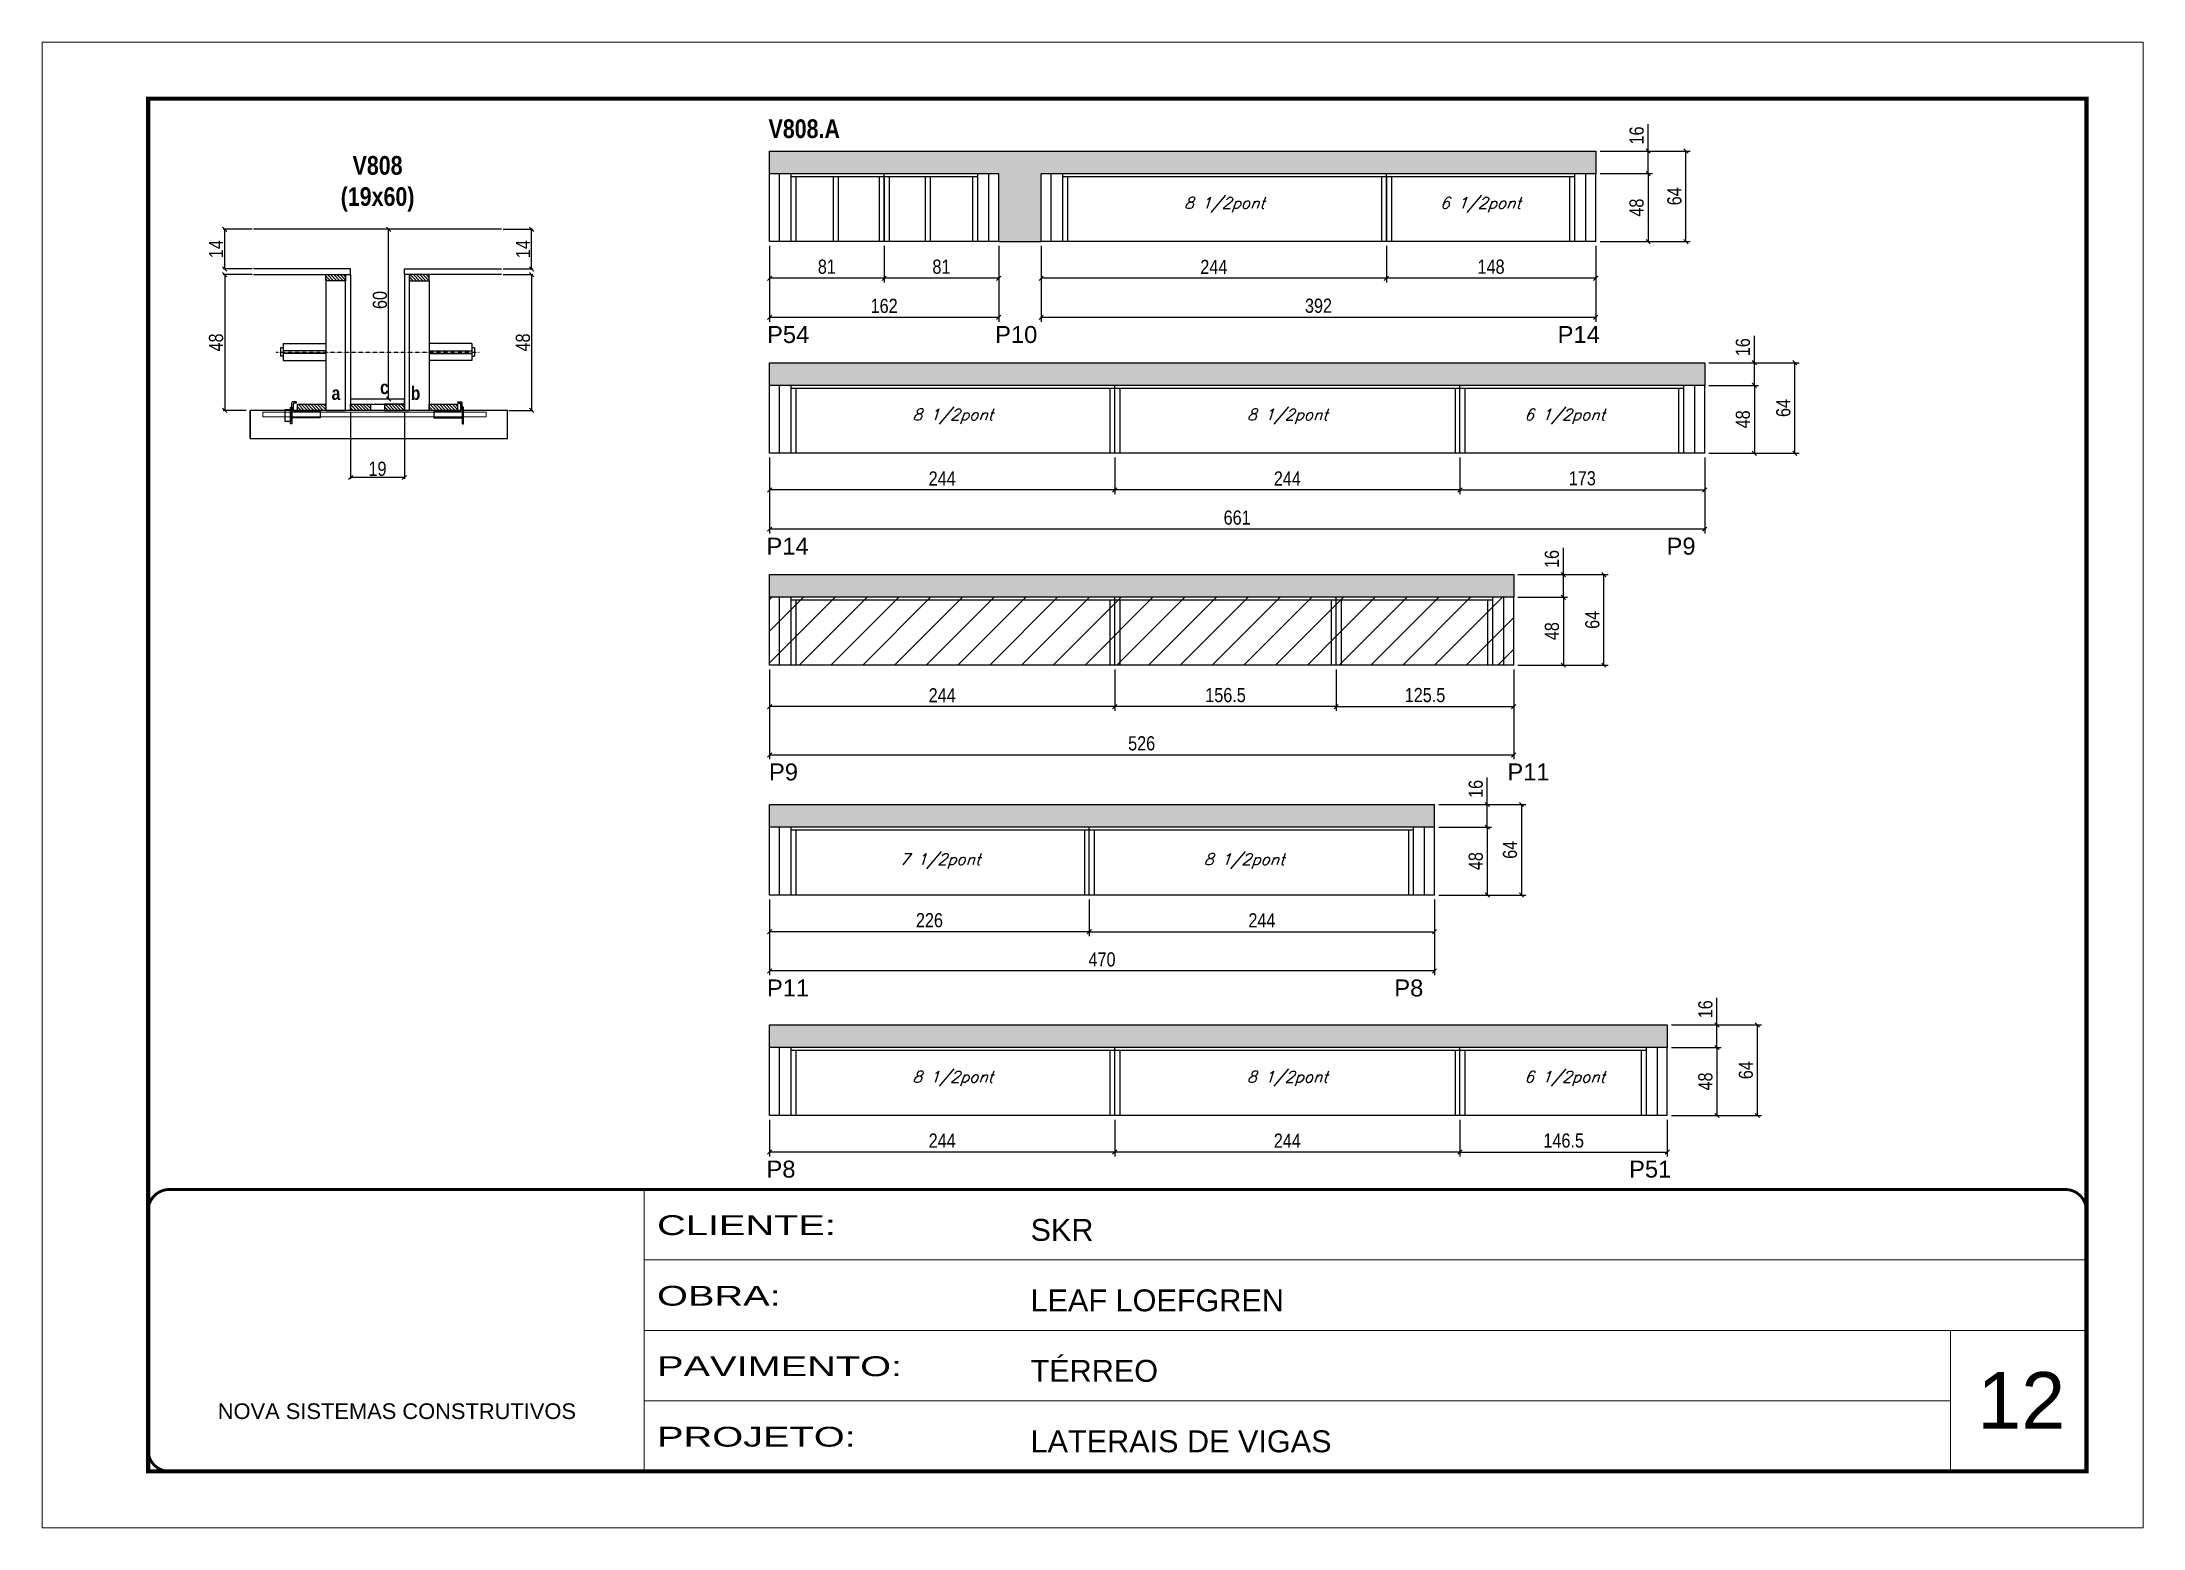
# Model space of a CAD drawing. Extents: x 3309 to 9590, y -2522 to 14608.
# Drawn here: x 8078 to 9563, y 11261 to 12311 of the extents above; entities that cross this region are included whole.
import ezdxf

# ---------------------------------------------------------------- set-up
doc = ezdxf.new("R2010")
doc.units = 0
for name, pattern in [('CONTINUO', [0]), ('DASHED', [0.75, 0.5, -0.25]), ('HIDDEN', [0.375, 0.25, -0.125])]:
    doc.linetypes.add(name, pattern=pattern)
for name, color, linetype in [('5', 5, 'Continuous'), ('barrote', 251, 'Continuous'), ('COTA', 241, 'Continuous'), ('detalhes', 4, 'Continuous'), ('NOMENCLATURA', 7, 'Continuous'), ('Painéis', 200, 'Continuous'), ('presilha', 1, 'Continuous'), ('SARR_2.2x10', 60, 'Continuous'), ('SARR_2.2x7', 40, 'Continuous'), ('SARR_3.5x7', 81, 'Continuous'), ('TENSOR', 3, 'Continuous'), ('texto', 7, 'Continuous')]:
    doc.layers.add(name, color=color, linetype=linetype)
for name, color, linetype, lineweight in [('CARIMBO', 255, 'Continuous', 9), ('CONCRETO', 251, 'Continuous', 25), ('Folhas', 255, 'Continuous', 9), ('Hachura', 251, 'Continuous', 9), ('SARRAFO DE PRESSAO', 251, 'DASHED', 9), ('SCO-___-LAJ', 2, 'Continuous', 0)]:
    doc.layers.add(name, color=color, linetype=linetype, lineweight=lineweight)
doc.styles.add('ARIAL', font='arial.ttf')
doc.styles.add('COTA TECNICA', font='techl___.ttf', dxfattribs={"height": 10})
doc.styles.add('COTA TECNICA 2X', font='techl___.ttf', dxfattribs={"height": 10})
doc.styles.add('Romans', font='romans.shx')
doc.styles.get("Standard").update_dxf_attribs({"font": 'arial.ttf'})
doc.styles.add('TECNICA', font='techb___.ttf', dxfattribs={"height": 10})
doc.styles.add('Tecnologia', font='')
doc.styles.get('Tecnologia').set_extended_font_data('Forgotten Futurist')
doc.dimstyles.new('PAINEL', dxfattribs={"dimtxt": 10, "dimasz": 3, "dimexe": 3, "dimexo": 3, "dimgap": 3, "dimtad": 1, "dimdec": 1, "dimzin": 12, "dimdsep": 46, "dimtxsty": 'COTA TECNICA', "dimblk1": 'OBLIQUE', "dimblk2": 'OBLIQUE', "dimsah": 1, "dimcen": 0.9, "dimclrd": 4, "dimclre": 4, "dimclrt": 240, "dimadec": 1, "dimazin": 3, "dimtfac": 1, "dimtdec": 1, "dimtmove": 0, "dimatfit": 3, "dimfxl": 1, "dimtolj": 1, "dimtzin": 12, "dimarcsym": 0})
doc.dimstyles.new('SECAO', dxfattribs={"dimscale": 0.333333, "dimtxt": 5, "dimasz": 9, "dimexe": 3, "dimexo": 3, "dimgap": 3, "dimtad": 1, "dimdec": 1, "dimlfac": 0.5, "dimzin": 12, "dimdsep": 46, "dimtxsty": 'COTA TECNICA 2X', "dimblk1": 'OBLIQUE', "dimblk2": 'OBLIQUE', "dimsah": 1, "dimcen": 0.9, "dimclrd": 4, "dimclre": 4, "dimclrt": 240, "dimadec": 1, "dimazin": 3, "dimtfac": 1, "dimtdec": 1, "dimtmove": 0, "dimatfit": 3, "dimfxl": 1, "dimtolj": 1, "dimtzin": 12, "dimarcsym": 0})
pattern_1 = [(135, (41531.551, -111461.7255), (-1.122532015, -1.122532015), [])]
pattern_2 = [(45, (4768.5, 213.067), (-11.22532, 11.22532), [])]

msp = doc.modelspace()

# ---------------------------------------------------------------- texts
at = {"layer": '5', "linetype": 'Continuous'}
for s, rotation, p in [('P54', 0.00004, (8590.32, 12098.04, 0)), ('P10', 0.00004, (8751.54, 12098.04, 0)), ('P14', 0.00004, (9149.14, 12098.04, 0)), ('P14', 0.00004, (8589.93, 11948.49, 0)), ('P9', 0.00004, (9226.14, 11948.49, 0)), ('P9', 0.00004, (8591.71, 11788.94, 0)), ('P11', 0.00004, (9113.64, 11788.94, 0)), ('P11', 359.99996, (8590.28, 11636.28, 0)), ('P8', 359.99996, (9033.69, 11636.28, 0)), ('P8', 0.00004, (8589.93, 11508.28)), ('P51', 0.00004, (9199.64, 11508.28))]:
    msp.add_text(s, height=12, rotation=rotation, dxfattribs=at).set_placement(p)
at = {"layer": 'CARIMBO', "style": 'ARIAL'}
msp.add_text('12', height=40, dxfattribs=at).set_placement((9445.73, 11330.85))
at = {"layer": 'detalhes', "style": 'TECNICA'}
for s, p in [('a', (8282.54, 12057.81)), ('c', (8316.83, 12061.92)), ('b', (8338.51, 12057.79))]:
    msp.add_text(s, height=9.6, dxfattribs=at).set_placement(p)
at = {"layer": 'NOMENCLATURA', "style": 'TECNICA'}
msp.add_text('V808.A', height=13.2, dxfattribs=at).set_placement((8591.4, 12242.86, 0))
at = {"layer": 'NOMENCLATURA', "insert": (8315.05, 12230.14), "char_height": 13.2, "attachment_point": 2, "style": 'TECNICA'}
msp.add_mtext_dynamic_manual_height_columns('V808\\P(19x60)', width=300.2766, gutter_width=1, heights=[0], dxfattribs=at)
at = {"layer": 'texto', "color": 2, "char_height": 8, "attachment_point": 5, "style": 'Romans'}
for s, insert in [('{\\Q19;\\C256;8 1/2pont}', (8913.62, 12195.68, 0)), ('{\\Q19;\\C256;6 1/2pont}', (9094.62, 12195.68, 0)), ('{\\Q19;\\C256;8 1/2pont}', (8721.62, 12046.12, 0)), ('{\\Q19;\\C256;8 1/2pont}', (8958.12, 12046.12, 0)), ('{\\Q19;\\C256;6 1/2pont}', (9154.12, 12046.12, 0)), ('{\\Q19;\\C256;7 1/2pont}', (8712.62, 11731.92, 0)), ('{\\Q19;\\C256;8 1/2pont}', (8927.59, 11731.92, 0)), ('{\\Q19;\\C256;8 1/2pont}', (8721.62, 11578.21, 0)), ('{\\Q19;\\C256;8 1/2pont}', (8958.12, 11578.21, 0)), ('{\\Q19;\\C256;6 1/2pont}', (9154.12, 11578.21, 0))]:
    msp.add_mtext(s, dxfattribs=dict(at, insert=insert))

# ---------------------------------------------------------------- blocks, each defined once
blk = doc.blocks.new('9999999999')
at = {"color": 30, "linetype": 'CONTINUO'}
for p, q in [((98564.6, 34230.2), (98564.6, 34429.4)), ((98564.6, 34379.6), (99584, 34379.6)), ((98564.6, 34329.8), (99488, 34329.8)), ((99584, 34329.8), (99488, 34329.8)), ((99488, 34329.8), (99488, 34230.2)), ((98564.6, 34280), (99488, 34280))]:
    blk.add_line(p, q, dxfattribs=at)
at = {"color": 30, "linetype": 'CONTINUO', "const_width": 2}
blk.add_lwpolyline([(99584, 34230.2), (99584, 34414.4, 0.414214), (99569, 34429.4), (98229, 34429.4, 0.414214), (98214, 34414.4), (98214, 34245.2, 0.414214), (98229, 34230.2), (99584, 34230.2)], format="xyb", dxfattribs=at)
at = {"layer": 'Folhas'}
blk.add_lwpolyline([(98139, 34190.2), (99624, 34190.2), (99624, 35240.2), (98139, 35240.2)], close=True, dxfattribs=at)
at = {"layer": 'Folhas', "color": 30, "const_width": 3}
blk.add_lwpolyline([(98214, 34230.2), (99584, 34230.2), (99584, 35200.2), (98214, 35200.2)], close=True, dxfattribs=at)
at = {"color": 7, "linetype": 'Continuous', "ltscale": 5, "style": 'ARIAL'}
for s, height, p in [('SKR', 15.48, (98837.7, 34393.1)), ('LEAF LOEFGREN', 15.483, (98837.7, 34343.3)), ('TÉRREO', 15.48, (98837.7, 34293.5)), ('NOVA SISTEMAS CONSTRUTIVOS', 11.059, (98263.2, 34267.2)), ('LATERAIS DE VIGAS', 15.483, (98837.7, 34243.7))]:
    blk.add_text(s, height=height, dxfattribs=at).set_placement(p)
at = {"layer": 'Folhas', "color": 7, "style": 'Tecnologia', "width": 1.5}
for s, p in [('CLIENTE:', (98573.7, 34397.2)), ('OBRA:', (98573.7, 34347.3)), ('PAVIMENTO:', (98573.7, 34297.5)), ('PROJETO:', (98573.7, 34247.7))]:
    blk.add_text(s, height=14, dxfattribs=at).set_placement(p)
blk = doc.blocks.new('_Oblique')
at = {"color": 0, "linetype": 'ByBlock', "lineweight": -2}
blk.add_line((-0.5, -0.5), (0.5, 0.5), dxfattribs=at)
blk = doc.blocks.new('*D1653')
at = {"layer": 'COTA', "color": 4, "lineweight": -2, "transparency": 16777216}
for p, q in [((8296, 12049.4), (8296, 12002)), ((8334, 12049.4), (8334, 12002)), ((8334, 12003), (8296, 12003))]:
    blk.add_line(p, q, dxfattribs=at)
at = {"layer": 'Defpoints', "color": 0, "transparency": 16777216}
for p in [(8296, 12050.4), (8334, 12050.4), (8296, 12003)]:
    blk.add_point(p, dxfattribs=at)
at = {"layer": 'COTA', "color": 4, "lineweight": -2, "transparency": 16777216, "xscale": 3, "yscale": 3, "zscale": 3, "rotation": 180}
blk.add_blockref('_Oblique', (8296, 12003), dxfattribs=at)
at = {"layer": 'COTA', "color": 4, "lineweight": -2, "transparency": 16777216, "xscale": 3, "yscale": 3, "zscale": 3}
blk.add_blockref('_Oblique', (8334, 12003), dxfattribs=at)
at = {"layer": 'COTA', "color": 240, "transparency": 16777216, "insert": (8315, 12009.1), "char_height": 10, "attachment_point": 5, "style": 'COTA TECNICA 2X'}
blk.add_mtext('\\A1;19', dxfattribs=at)
blk = doc.blocks.new('PRESILHA METÁLICA 1')
at = {"layer": 'presilha'}
for p, q in [((0, 13), (6, 13)), ((0, 13), (0, 0)), ((6, 0), (0, 0)), ((6, 15.5), (7.5, 15.5)), ((6, -2.5), (6, 15.5)), ((6, 13), (6, 0)), ((7.5, 10.6), (7.5, 19.9)), ((7.5, 15.5), (7.5, -2.5)), ((37.5, 4.1), (7.5, 4.1)), ((12, 21), (8.6, 21)), ((9, 11.6), (9, 18.9)), ((12, 19.5), (9.6, 19.5)), ((37.5, 11), (9.6, 11)), ((12, 21), (12, 19.5)), ((37.5, 11), (37.5, 4.1)), ((7.5, -2.5), (6, -2.5))]:
    blk.add_line(p, q, dxfattribs=at)
for centre, radius, start, end in [((8.6, 19.9), 1.14, 90, 180), ((9.6, 18.9), 0.57, 90, 180), ((9.6, 11.6), 0.57, 180, 270)]:
    blk.add_arc(centre, radius, start, end, dxfattribs=at)
blk = doc.blocks.new('PRESILHA METÁLICA 2')
at = {"layer": 'presilha'}
for p, q in [((-5.2, 23.5), (-5.2, 22)), ((-5.2, 23.5), (-1.9, 23.5)), ((-0.8, 14.6), (-0.8, 22.4)), ((-30.8, 13.5), (-30.8, 6.6)), ((-30.8, 13.5), (-2.8, 13.5)), ((-30.8, 6.6), (-0.8, 6.6)), ((-5.2, 22), (-2.8, 22)), ((-2.2, 14.1), (-2.2, 21.4)), ((0.8, 18), (-0.8, 18)), ((-0.8, 18), (-0.8, 0)), ((-0.8, 0), (0.8, 0)), ((0.8, 0), (0.8, 18))]:
    blk.add_line(p, q, dxfattribs=at)
for centre, radius, start, end in [((-1.9, 22.4), 1.14, 0, 90), ((-2.8, 21.4), 0.57, 0, 90), ((-2.8, 14.1), 0.57, 270, 0)]:
    blk.add_arc(centre, radius, start, end, dxfattribs=at)
blk = doc.blocks.new('*D1654')
at = {"layer": 'COTA', "color": 4, "lineweight": -2, "transparency": 16777216}
for p, q in [((8226.3, 12146.4), (8206, 12146.4)), ((8207, 12146.4), (8207, 12050.4)), ((8222.2, 12050.4), (8206, 12050.4))]:
    blk.add_line(p, q, dxfattribs=at)
at = {"layer": 'Defpoints', "color": 0, "transparency": 16777216}
for p in [(8227.3, 12146.4), (8207, 12050.4), (8223.2, 12050.4)]:
    blk.add_point(p, dxfattribs=at)
at = {"layer": 'COTA', "color": 4, "lineweight": -2, "transparency": 16777216, "xscale": 3, "yscale": 3, "zscale": 3}
for p, rotation in [((8207, 12146.4), 90), ((8207, 12050.4), 270)]:
    blk.add_blockref('_Oblique', p, dxfattribs=dict(at, rotation=rotation))
at = {"layer": 'COTA', "color": 240, "transparency": 16777216, "insert": (8200.9, 12098.4), "char_height": 10, "attachment_point": 5, "rotation": 90, "style": 'COTA TECNICA 2X'}
blk.add_mtext('\\A1;48', dxfattribs=at)
blk = doc.blocks.new('*D1655')
at = {"layer": 'COTA', "color": 4, "lineweight": -2, "transparency": 16777216}
for p, q in [((8403.7, 12146.4), (8424.9, 12146.4)), ((8423.9, 12146.4), (8423.9, 12050.4)), ((8407.8, 12050.4), (8424.9, 12050.4))]:
    blk.add_line(p, q, dxfattribs=at)
at = {"layer": 'Defpoints', "color": 0, "transparency": 16777216}
for p in [(8402.7, 12146.4), (8406.8, 12050.4), (8423.9, 12050.4)]:
    blk.add_point(p, dxfattribs=at)
at = {"layer": 'COTA', "color": 4, "lineweight": -2, "transparency": 16777216, "xscale": 3, "yscale": 3, "zscale": 3}
for p, rotation in [((8423.9, 12146.4), 90), ((8423.9, 12050.4), 270)]:
    blk.add_blockref('_Oblique', p, dxfattribs=dict(at, rotation=rotation))
at = {"layer": 'COTA', "color": 240, "transparency": 16777216, "insert": (8417.8, 12098.4), "char_height": 10, "attachment_point": 5, "rotation": 90, "style": 'COTA TECNICA 2X'}
blk.add_mtext('\\A1;48', dxfattribs=at)
blk = doc.blocks.new('*D1656')
at = {"layer": 'COTA', "color": 4, "lineweight": -2, "transparency": 16777216}
for p, q in [((8333, 12178.4), (8321.8, 12178.4)), ((8322.8, 12058.4), (8322.8, 12178.4)), ((8333, 12058.4), (8321.8, 12058.4))]:
    blk.add_line(p, q, dxfattribs=at)
at = {"layer": 'Defpoints', "color": 0, "transparency": 16777216}
for p in [(8322.8, 12178.4), (8334, 12178.4), (8334, 12058.4)]:
    blk.add_point(p, dxfattribs=at)
at = {"layer": 'COTA', "color": 4, "lineweight": -2, "transparency": 16777216, "xscale": 3, "yscale": 3, "zscale": 3}
for p, rotation in [((8322.8, 12178.4), 90), ((8322.8, 12058.4), 270)]:
    blk.add_blockref('_Oblique', p, dxfattribs=dict(at, rotation=rotation))
at = {"layer": 'COTA', "color": 240, "transparency": 16777216, "insert": (8316.7, 12128.4), "char_height": 10, "attachment_point": 5, "rotation": 90, "style": 'COTA TECNICA 2X'}
blk.add_mtext('\\A1;60', dxfattribs=at)
blk = doc.blocks.new('*D1657')
at = {"layer": 'COTA', "color": 4, "lineweight": -2, "transparency": 16777216}
for p, q in [((8403.7, 12178.4), (8424.9, 12178.4)), ((8423.9, 12150.4), (8423.9, 12178.4)), ((8403.7, 12150.4), (8424.9, 12150.4))]:
    blk.add_line(p, q, dxfattribs=at)
at = {"layer": 'Defpoints', "color": 0, "transparency": 16777216}
for p in [(8402.7, 12178.4), (8423.9, 12178.4), (8402.7, 12150.4)]:
    blk.add_point(p, dxfattribs=at)
at = {"layer": 'COTA', "color": 4, "lineweight": -2, "transparency": 16777216, "xscale": 3, "yscale": 3, "zscale": 3}
for p, rotation in [((8423.9, 12178.4), 90), ((8423.9, 12150.4), 270)]:
    blk.add_blockref('_Oblique', p, dxfattribs=dict(at, rotation=rotation))
at = {"layer": 'COTA', "color": 240, "transparency": 16777216, "insert": (8417.9, 12164.4), "char_height": 10, "attachment_point": 5, "rotation": 90, "style": 'COTA TECNICA 2X'}
blk.add_mtext('\\A1;14', dxfattribs=at)
blk = doc.blocks.new('*D1658')
at = {"layer": 'COTA', "color": 4, "lineweight": -2, "transparency": 16777216}
for p, q in [((8226.3, 12178.4), (8206, 12178.4)), ((8207, 12150.4), (8207, 12178.4)), ((8226.3, 12150.4), (8206, 12150.4))]:
    blk.add_line(p, q, dxfattribs=at)
at = {"layer": 'Defpoints', "color": 0, "transparency": 16777216}
for p in [(8207, 12178.4), (8227.3, 12178.4), (8227.3, 12150.4)]:
    blk.add_point(p, dxfattribs=at)
at = {"layer": 'COTA', "color": 4, "lineweight": -2, "transparency": 16777216, "xscale": 3, "yscale": 3, "zscale": 3}
for p, rotation in [((8207, 12178.4), 90), ((8207, 12150.4), 270)]:
    blk.add_blockref('_Oblique', p, dxfattribs=dict(at, rotation=rotation))
at = {"layer": 'COTA', "color": 240, "transparency": 16777216, "insert": (8200.9, 12164.4), "char_height": 10, "attachment_point": 5, "rotation": 90, "style": 'COTA TECNICA 2X'}
blk.add_mtext('\\A1;14', dxfattribs=at)
blk = doc.blocks.new('*D1639')
at = {"layer": 'COTA', "color": 4, "linetype": 'ByBlock', "lineweight": -2, "transparency": 16777216}
for p, q in [((8673.1, 12166.7), (8673.1, 12140.8)), ((8754.1, 12166.7), (8754.1, 12140.8)), ((8754.1, 12143.8), (8673.1, 12143.8))]:
    blk.add_line(p, q, dxfattribs=at)
at = {"layer": 'Defpoints', "color": 0, "linetype": 'ByBlock', "transparency": 16777216}
for p in [(8673.1, 12169.7), (8754.1, 12169.7), (8673.1, 12143.8)]:
    blk.add_point(p, dxfattribs=at)
at = {"layer": 'COTA', "color": 4, "linetype": 'ByBlock', "lineweight": -2, "transparency": 16777216, "xscale": 3, "yscale": 3, "zscale": 3, "rotation": 180}
blk.add_blockref('_Oblique', (8673.1, 12143.8), dxfattribs=at)
at = {"layer": 'COTA', "color": 4, "linetype": 'ByBlock', "lineweight": -2, "transparency": 16777216, "xscale": 3, "yscale": 3, "zscale": 3}
blk.add_blockref('_Oblique', (8754.1, 12143.8), dxfattribs=at)
at = {"layer": 'COTA', "color": 240, "linetype": 'ByBlock', "transparency": 16777216, "insert": (8713.6, 12151.9), "char_height": 10, "attachment_point": 5, "style": 'COTA TECNICA'}
blk.add_mtext('\\A1;81', dxfattribs=at)
blk = doc.blocks.new('*D1640')
at = {"layer": 'COTA', "color": 4, "linetype": 'ByBlock', "lineweight": -2, "transparency": 16777216}
for p, q in [((8592.1, 12166.7), (8592.1, 12140.8)), ((8673.1, 12166.7), (8673.1, 12140.8)), ((8673.1, 12143.8), (8592.1, 12143.8))]:
    blk.add_line(p, q, dxfattribs=at)
at = {"layer": 'Defpoints', "color": 0, "linetype": 'ByBlock', "transparency": 16777216}
for p in [(8592.1, 12169.7), (8673.1, 12169.7), (8592.1, 12143.8)]:
    blk.add_point(p, dxfattribs=at)
at = {"layer": 'COTA', "color": 4, "linetype": 'ByBlock', "lineweight": -2, "transparency": 16777216, "xscale": 3, "yscale": 3, "zscale": 3, "rotation": 180}
blk.add_blockref('_Oblique', (8592.1, 12143.8), dxfattribs=at)
at = {"layer": 'COTA', "color": 4, "linetype": 'ByBlock', "lineweight": -2, "transparency": 16777216, "xscale": 3, "yscale": 3, "zscale": 3}
blk.add_blockref('_Oblique', (8673.1, 12143.8), dxfattribs=at)
at = {"layer": 'COTA', "color": 240, "linetype": 'ByBlock', "transparency": 16777216, "insert": (8632.6, 12151.9), "char_height": 10, "attachment_point": 5, "style": 'COTA TECNICA'}
blk.add_mtext('\\A1;81', dxfattribs=at)
blk = doc.blocks.new('*D1659')
at = {"layer": 'COTA', "color": 4, "linetype": 'ByBlock', "lineweight": -2, "transparency": 16777216}
for p, q in [((8592.1, 12166.7), (8592.1, 12113.1)), ((8754.1, 12166.7), (8754.1, 12113.1)), ((8754.1, 12116.1), (8592.1, 12116.1))]:
    blk.add_line(p, q, dxfattribs=at)
at = {"layer": 'Defpoints', "color": 0, "linetype": 'ByBlock', "transparency": 16777216}
for p in [(8592.1, 12169.7), (8754.1, 12169.7), (8592.1, 12116.1)]:
    blk.add_point(p, dxfattribs=at)
at = {"layer": 'COTA', "color": 4, "linetype": 'ByBlock', "lineweight": -2, "transparency": 16777216, "xscale": 3, "yscale": 3, "zscale": 3, "rotation": 180}
blk.add_blockref('_Oblique', (8592.1, 12116.1), dxfattribs=at)
at = {"layer": 'COTA', "color": 4, "linetype": 'ByBlock', "lineweight": -2, "transparency": 16777216, "xscale": 3, "yscale": 3, "zscale": 3}
blk.add_blockref('_Oblique', (8754.1, 12116.1), dxfattribs=at)
at = {"layer": 'COTA', "color": 240, "linetype": 'ByBlock', "transparency": 16777216, "insert": (8673.1, 12124.2), "char_height": 10, "attachment_point": 5, "style": 'COTA TECNICA'}
blk.add_mtext('\\A1;162', dxfattribs=at)
blk = doc.blocks.new('*D1641')
at = {"layer": 'COTA', "color": 4, "linetype": 'ByBlock', "lineweight": -2, "transparency": 16777216}
for p, q in [((9028.1, 12166.7), (9028.1, 12140.8)), ((9176.1, 12166.7), (9176.1, 12140.8)), ((9176.1, 12143.8), (9028.1, 12143.8))]:
    blk.add_line(p, q, dxfattribs=at)
at = {"layer": 'Defpoints', "color": 0, "linetype": 'ByBlock', "transparency": 16777216}
for p in [(9028.1, 12169.7), (9176.1, 12169.7), (9028.1, 12143.8)]:
    blk.add_point(p, dxfattribs=at)
at = {"layer": 'COTA', "color": 4, "linetype": 'ByBlock', "lineweight": -2, "transparency": 16777216, "xscale": 3, "yscale": 3, "zscale": 3, "rotation": 180}
blk.add_blockref('_Oblique', (9028.1, 12143.8), dxfattribs=at)
at = {"layer": 'COTA', "color": 4, "linetype": 'ByBlock', "lineweight": -2, "transparency": 16777216, "xscale": 3, "yscale": 3, "zscale": 3}
blk.add_blockref('_Oblique', (9176.1, 12143.8), dxfattribs=at)
at = {"layer": 'COTA', "color": 240, "linetype": 'ByBlock', "transparency": 16777216, "insert": (9102.1, 12151.9), "char_height": 10, "attachment_point": 5, "style": 'COTA TECNICA'}
blk.add_mtext('\\A1;148', dxfattribs=at)
blk = doc.blocks.new('*D1642')
at = {"layer": 'COTA', "color": 4, "linetype": 'ByBlock', "lineweight": -2, "transparency": 16777216}
for p, q in [((8784.1, 12166.7), (8784.1, 12140.8)), ((9028.1, 12166.7), (9028.1, 12140.8)), ((9028.1, 12143.8), (8784.1, 12143.8))]:
    blk.add_line(p, q, dxfattribs=at)
at = {"layer": 'Defpoints', "color": 0, "linetype": 'ByBlock', "transparency": 16777216}
for p in [(8784.1, 12169.7), (9028.1, 12169.7), (8784.1, 12143.8)]:
    blk.add_point(p, dxfattribs=at)
at = {"layer": 'COTA', "color": 4, "linetype": 'ByBlock', "lineweight": -2, "transparency": 16777216, "xscale": 3, "yscale": 3, "zscale": 3, "rotation": 180}
blk.add_blockref('_Oblique', (8784.1, 12143.8), dxfattribs=at)
at = {"layer": 'COTA', "color": 4, "linetype": 'ByBlock', "lineweight": -2, "transparency": 16777216, "xscale": 3, "yscale": 3, "zscale": 3}
blk.add_blockref('_Oblique', (9028.1, 12143.8), dxfattribs=at)
at = {"layer": 'COTA', "color": 240, "linetype": 'ByBlock', "transparency": 16777216, "insert": (8906.1, 12151.8), "char_height": 10, "attachment_point": 5, "style": 'COTA TECNICA'}
blk.add_mtext('\\A1;244', dxfattribs=at)
blk = doc.blocks.new('*D1660')
at = {"layer": 'COTA', "color": 4, "linetype": 'ByBlock', "lineweight": -2, "transparency": 16777216}
for p, q in [((8784.1, 12166.7), (8784.1, 12113.1)), ((9176.1, 12166.7), (9176.1, 12113.1)), ((9176.1, 12116.1), (8784.1, 12116.1))]:
    blk.add_line(p, q, dxfattribs=at)
at = {"layer": 'Defpoints', "color": 0, "linetype": 'ByBlock', "transparency": 16777216}
for p in [(8784.1, 12169.7), (9176.1, 12169.7), (8784.1, 12116.1)]:
    blk.add_point(p, dxfattribs=at)
at = {"layer": 'COTA', "color": 4, "linetype": 'ByBlock', "lineweight": -2, "transparency": 16777216, "xscale": 3, "yscale": 3, "zscale": 3, "rotation": 180}
blk.add_blockref('_Oblique', (8784.1, 12116.1), dxfattribs=at)
at = {"layer": 'COTA', "color": 4, "linetype": 'ByBlock', "lineweight": -2, "transparency": 16777216, "xscale": 3, "yscale": 3, "zscale": 3}
blk.add_blockref('_Oblique', (9176.1, 12116.1), dxfattribs=at)
at = {"layer": 'COTA', "color": 240, "linetype": 'ByBlock', "transparency": 16777216, "insert": (8980.1, 12124.3), "char_height": 10, "attachment_point": 5, "style": 'COTA TECNICA'}
blk.add_mtext('\\A1;392', dxfattribs=at)
blk = doc.blocks.new('*D1661')
at = {"layer": 'COTA', "color": 4, "lineweight": -2, "transparency": 16777216}
for p, q in [((9179.1, 12217.7), (9216.1, 12217.7)), ((9213.1, 12217.7), (9213.1, 12169.7)), ((9179.1, 12169.7), (9216.1, 12169.7))]:
    blk.add_line(p, q, dxfattribs=at)
at = {"layer": 'Defpoints', "color": 0, "transparency": 16777216}
for p in [(9176.1, 12217.7, 0), (9176.1, 12169.7, 0), (9213.1, 12169.7)]:
    blk.add_point(p, dxfattribs=at)
at = {"layer": 'COTA', "color": 4, "lineweight": -2, "transparency": 16777216, "xscale": 3, "yscale": 3, "zscale": 3}
for p, rotation in [((9213.1, 12217.7), 90), ((9213.1, 12169.7), 270)]:
    blk.add_blockref('_Oblique', p, dxfattribs=dict(at, rotation=rotation))
at = {"layer": 'COTA', "color": 240, "transparency": 16777216, "insert": (9205, 12193.7), "char_height": 10, "attachment_point": 5, "rotation": 90, "style": 'COTA TECNICA'}
blk.add_mtext('\\A1;48', dxfattribs=at)
blk = doc.blocks.new('*D1662')
at = {"layer": 'COTA', "color": 4, "lineweight": -2, "transparency": 16777216}
for p, q in [((9213.1, 12233.7), (9213.1, 12252.7)), ((9179.1, 12233.7), (9216.1, 12233.7)), ((9213.1, 12217.7), (9213.1, 12233.7)), ((9179.1, 12217.7), (9216.1, 12217.7))]:
    blk.add_line(p, q, dxfattribs=at)
at = {"layer": 'Defpoints', "color": 0, "transparency": 16777216}
for p in [(9176.1, 12233.7, 0), (9213.1, 12233.7), (9176.1, 12217.7, 0)]:
    blk.add_point(p, dxfattribs=at)
at = {"layer": 'COTA', "color": 4, "lineweight": -2, "transparency": 16777216, "xscale": 3, "yscale": 3, "zscale": 3}
for p, rotation in [((9213.1, 12233.7), 90), ((9213.1, 12217.7), 270)]:
    blk.add_blockref('_Oblique', p, dxfattribs=dict(at, rotation=rotation))
at = {"layer": 'COTA', "color": 240, "transparency": 16777216, "insert": (9205, 12244.7), "char_height": 10, "attachment_point": 5, "rotation": 90, "style": 'COTA TECNICA'}
blk.add_mtext('\\A1;16', dxfattribs=at)
blk = doc.blocks.new('*D1663')
at = {"layer": 'COTA', "color": 4, "lineweight": -2, "transparency": 16777216}
for p, q in [((9179.1, 12233.7), (9242.8, 12233.7)), ((9239.8, 12169.7), (9239.8, 12233.7)), ((9179.1, 12169.7), (9242.8, 12169.7))]:
    blk.add_line(p, q, dxfattribs=at)
at = {"layer": 'Defpoints', "color": 0, "transparency": 16777216}
for p in [(9176.1, 12233.7, 0), (9239.8, 12233.7), (9176.1, 12169.7, 0)]:
    blk.add_point(p, dxfattribs=at)
at = {"layer": 'COTA', "color": 4, "lineweight": -2, "transparency": 16777216, "xscale": 3, "yscale": 3, "zscale": 3}
for p, rotation in [((9239.8, 12233.7), 90), ((9239.8, 12169.7), 270)]:
    blk.add_blockref('_Oblique', p, dxfattribs=dict(at, rotation=rotation))
at = {"layer": 'COTA', "color": 240, "transparency": 16777216, "insert": (9231.7, 12201.7), "char_height": 10, "attachment_point": 5, "rotation": 90, "style": 'COTA TECNICA'}
blk.add_mtext('\\A1;64', dxfattribs=at)
blk = doc.blocks.new('*D1643')
at = {"layer": 'COTA', "color": 4, "linetype": 'ByBlock', "lineweight": -2, "transparency": 16777216}
for p, q in [((8836.1, 12017.1), (8836.1, 11991.2)), ((9080.1, 12017.1), (9080.1, 11991.2)), ((9080.1, 11994.2), (8836.1, 11994.2))]:
    blk.add_line(p, q, dxfattribs=at)
at = {"layer": 'Defpoints', "color": 0, "linetype": 'ByBlock', "transparency": 16777216}
for p in [(8836.1, 12020.1), (9080.1, 12020.1), (8836.1, 11994.2)]:
    blk.add_point(p, dxfattribs=at)
at = {"layer": 'COTA', "color": 4, "linetype": 'ByBlock', "lineweight": -2, "transparency": 16777216, "xscale": 3, "yscale": 3, "zscale": 3, "rotation": 180}
blk.add_blockref('_Oblique', (8836.1, 11994.2), dxfattribs=at)
at = {"layer": 'COTA', "color": 4, "linetype": 'ByBlock', "lineweight": -2, "transparency": 16777216, "xscale": 3, "yscale": 3, "zscale": 3}
blk.add_blockref('_Oblique', (9080.1, 11994.2), dxfattribs=at)
at = {"layer": 'COTA', "color": 240, "linetype": 'ByBlock', "transparency": 16777216, "insert": (8958.1, 12002.3), "char_height": 10, "attachment_point": 5, "style": 'COTA TECNICA'}
blk.add_mtext('\\A1;244', dxfattribs=at)
blk = doc.blocks.new('*D1644')
at = {"layer": 'COTA', "color": 4, "linetype": 'ByBlock', "lineweight": -2, "transparency": 16777216}
for p, q in [((8592.1, 12017.1), (8592.1, 11991.2)), ((8836.1, 12017.1), (8836.1, 11991.2)), ((8836.1, 11994.2), (8592.1, 11994.2))]:
    blk.add_line(p, q, dxfattribs=at)
at = {"layer": 'Defpoints', "color": 0, "linetype": 'ByBlock', "transparency": 16777216}
for p in [(8592.1, 12020.1), (8836.1, 12020.1), (8592.1, 11994.2)]:
    blk.add_point(p, dxfattribs=at)
at = {"layer": 'COTA', "color": 4, "linetype": 'ByBlock', "lineweight": -2, "transparency": 16777216, "xscale": 3, "yscale": 3, "zscale": 3, "rotation": 180}
blk.add_blockref('_Oblique', (8592.1, 11994.2), dxfattribs=at)
at = {"layer": 'COTA', "color": 4, "linetype": 'ByBlock', "lineweight": -2, "transparency": 16777216, "xscale": 3, "yscale": 3, "zscale": 3}
blk.add_blockref('_Oblique', (8836.1, 11994.2), dxfattribs=at)
at = {"layer": 'COTA', "color": 240, "linetype": 'ByBlock', "transparency": 16777216, "insert": (8714.1, 12002.3), "char_height": 10, "attachment_point": 5, "style": 'COTA TECNICA'}
blk.add_mtext('\\A1;244', dxfattribs=at)
blk = doc.blocks.new('*D1664')
at = {"layer": 'COTA', "color": 4, "linetype": 'ByBlock', "lineweight": -2, "transparency": 16777216}
for p, q in [((8592.1, 12017.1), (8592.1, 11963.5)), ((9253.1, 12017.1), (9253.1, 11963.5)), ((9253.1, 11966.5), (8592.1, 11966.5))]:
    blk.add_line(p, q, dxfattribs=at)
at = {"layer": 'Defpoints', "color": 0, "linetype": 'ByBlock', "transparency": 16777216}
for p in [(8592.1, 12020.1), (9253.1, 12020.1), (8592.1, 11966.5)]:
    blk.add_point(p, dxfattribs=at)
at = {"layer": 'COTA', "color": 4, "linetype": 'ByBlock', "lineweight": -2, "transparency": 16777216, "xscale": 3, "yscale": 3, "zscale": 3, "rotation": 180}
blk.add_blockref('_Oblique', (8592.1, 11966.5), dxfattribs=at)
at = {"layer": 'COTA', "color": 4, "linetype": 'ByBlock', "lineweight": -2, "transparency": 16777216, "xscale": 3, "yscale": 3, "zscale": 3}
blk.add_blockref('_Oblique', (9253.1, 11966.5), dxfattribs=at)
at = {"layer": 'COTA', "color": 240, "linetype": 'ByBlock', "transparency": 16777216, "insert": (8922.6, 11974.6), "char_height": 10, "attachment_point": 5, "style": 'COTA TECNICA'}
blk.add_mtext('\\A1;661', dxfattribs=at)
blk = doc.blocks.new('*D1665')
at = {"layer": 'COTA', "color": 4, "lineweight": -2, "transparency": 16777216}
for p, q in [((9080.1, 12017.1), (9080.1, 11991.2)), ((9253.1, 12017.1), (9253.1, 11991.2)), ((9080.1, 11994.2), (9253.1, 11994.2))]:
    blk.add_line(p, q, dxfattribs=at)
at = {"layer": 'Defpoints', "color": 0, "transparency": 16777216}
for p in [(9080.1, 12020.1, 0), (9253.1, 12020.1, 0), (9253.1, 11994.2)]:
    blk.add_point(p, dxfattribs=at)
at = {"layer": 'COTA', "color": 4, "lineweight": -2, "transparency": 16777216, "xscale": 3, "yscale": 3, "zscale": 3, "rotation": 180}
blk.add_blockref('_Oblique', (9080.1, 11994.2), dxfattribs=at)
at = {"layer": 'COTA', "color": 4, "lineweight": -2, "transparency": 16777216, "xscale": 3, "yscale": 3, "zscale": 3}
blk.add_blockref('_Oblique', (9253.1, 11994.2), dxfattribs=at)
at = {"layer": 'COTA', "color": 240, "transparency": 16777216, "insert": (9166.6, 12002.4), "char_height": 10, "attachment_point": 5, "style": 'COTA TECNICA'}
blk.add_mtext('\\A1;173', dxfattribs=at)
blk = doc.blocks.new('*D1645')
at = {"layer": 'COTA', "color": 4, "lineweight": -2, "transparency": 16777216}
for p, q in [((9256.1, 12068.1), (9291.2, 12068.1)), ((9288.2, 12068.1), (9288.2, 12020.1)), ((9256.1, 12020.1), (9291.2, 12020.1))]:
    blk.add_line(p, q, dxfattribs=at)
at = {"layer": 'Defpoints', "color": 0, "transparency": 16777216}
for p in [(9253.1, 12068.1, 0), (9253.1, 12020.1, 0), (9288.2, 12020.1)]:
    blk.add_point(p, dxfattribs=at)
at = {"layer": 'COTA', "color": 4, "lineweight": -2, "transparency": 16777216, "xscale": 3, "yscale": 3, "zscale": 3}
for p, rotation in [((9288.2, 12068.1), 90), ((9288.2, 12020.1), 270)]:
    blk.add_blockref('_Oblique', p, dxfattribs=dict(at, rotation=rotation))
at = {"layer": 'COTA', "color": 240, "transparency": 16777216, "insert": (9280.1, 12044.1), "char_height": 10, "attachment_point": 5, "rotation": 90, "style": 'COTA TECNICA'}
blk.add_mtext('\\A1;48', dxfattribs=at)
blk = doc.blocks.new('*D1646')
at = {"layer": 'COTA', "color": 4, "lineweight": -2, "transparency": 16777216}
for p, q in [((9288.2, 12084.1), (9288.2, 12103.1)), ((9256.1, 12084.1), (9291.2, 12084.1)), ((9288.2, 12068.1), (9288.2, 12084.1)), ((9256.1, 12068.1), (9291.2, 12068.1))]:
    blk.add_line(p, q, dxfattribs=at)
at = {"layer": 'Defpoints', "color": 0, "transparency": 16777216}
for p in [(9253.1, 12084.1, 0), (9288.2, 12084.1), (9253.1, 12068.1, 0)]:
    blk.add_point(p, dxfattribs=at)
at = {"layer": 'COTA', "color": 4, "lineweight": -2, "transparency": 16777216, "xscale": 3, "yscale": 3, "zscale": 3}
for p, rotation in [((9288.2, 12084.1), 90), ((9288.2, 12068.1), 270)]:
    blk.add_blockref('_Oblique', p, dxfattribs=dict(at, rotation=rotation))
at = {"layer": 'COTA', "color": 240, "transparency": 16777216, "insert": (9280.1, 12095.1), "char_height": 10, "attachment_point": 5, "rotation": 90, "style": 'COTA TECNICA'}
blk.add_mtext('\\A1;16', dxfattribs=at)
blk = doc.blocks.new('*D1647')
at = {"layer": 'COTA', "color": 4, "lineweight": -2, "transparency": 16777216}
for p, q in [((9256.1, 12084.1), (9319.8, 12084.1)), ((9316.8, 12020.1), (9316.8, 12084.1)), ((9256.1, 12020.1), (9319.8, 12020.1))]:
    blk.add_line(p, q, dxfattribs=at)
at = {"layer": 'Defpoints', "color": 0, "transparency": 16777216}
for p in [(9253.1, 12084.1, 0), (9316.8, 12084.1), (9253.1, 12020.1, 0)]:
    blk.add_point(p, dxfattribs=at)
at = {"layer": 'COTA', "color": 4, "lineweight": -2, "transparency": 16777216, "xscale": 3, "yscale": 3, "zscale": 3}
for p, rotation in [((9316.8, 12084.1), 90), ((9316.8, 12020.1), 270)]:
    blk.add_blockref('_Oblique', p, dxfattribs=dict(at, rotation=rotation))
at = {"layer": 'COTA', "color": 240, "transparency": 16777216, "insert": (9308.7, 12052.1), "char_height": 10, "attachment_point": 5, "rotation": 90, "style": 'COTA TECNICA'}
blk.add_mtext('\\A1;64', dxfattribs=at)
blk = doc.blocks.new('*D1648')
at = {"layer": 'COTA', "color": 4, "linetype": 'ByBlock', "lineweight": -2, "transparency": 16777216}
for p, q in [((8836.1, 11867.4), (8836.1, 11838.1)), ((8992.6, 11867.4), (8992.6, 11838.1)), ((8992.6, 11841.1), (8836.1, 11841.1))]:
    blk.add_line(p, q, dxfattribs=at)
at = {"layer": 'Defpoints', "color": 0, "linetype": 'ByBlock', "transparency": 16777216}
for p in [(8836.1, 11870.4), (8992.6, 11870.4), (8836.1, 11841.1)]:
    blk.add_point(p, dxfattribs=at)
at = {"layer": 'COTA', "color": 4, "linetype": 'ByBlock', "lineweight": -2, "transparency": 16777216, "xscale": 3, "yscale": 3, "zscale": 3, "rotation": 180}
blk.add_blockref('_Oblique', (8836.1, 11841.1), dxfattribs=at)
at = {"layer": 'COTA', "color": 4, "linetype": 'ByBlock', "lineweight": -2, "transparency": 16777216, "xscale": 3, "yscale": 3, "zscale": 3}
blk.add_blockref('_Oblique', (8992.6, 11841.1), dxfattribs=at)
at = {"layer": 'COTA', "color": 240, "linetype": 'ByBlock', "transparency": 16777216, "insert": (8914.4, 11849.2), "char_height": 10, "attachment_point": 5, "style": 'COTA TECNICA'}
blk.add_mtext('\\A1;156.5', dxfattribs=at)
blk = doc.blocks.new('*D1649')
at = {"layer": 'COTA', "color": 4, "linetype": 'ByBlock', "lineweight": -2, "transparency": 16777216}
for p, q in [((8592.1, 11867.4), (8592.1, 11838.1)), ((8836.1, 11867.4), (8836.1, 11838.1)), ((8836.1, 11841.1), (8592.1, 11841.1))]:
    blk.add_line(p, q, dxfattribs=at)
at = {"layer": 'Defpoints', "color": 0, "linetype": 'ByBlock', "transparency": 16777216}
for p in [(8592.1, 11870.4), (8836.1, 11870.4), (8592.1, 11841.1)]:
    blk.add_point(p, dxfattribs=at)
at = {"layer": 'COTA', "color": 4, "linetype": 'ByBlock', "lineweight": -2, "transparency": 16777216, "xscale": 3, "yscale": 3, "zscale": 3, "rotation": 180}
blk.add_blockref('_Oblique', (8592.1, 11841.1), dxfattribs=at)
at = {"layer": 'COTA', "color": 4, "linetype": 'ByBlock', "lineweight": -2, "transparency": 16777216, "xscale": 3, "yscale": 3, "zscale": 3}
blk.add_blockref('_Oblique', (8836.1, 11841.1), dxfattribs=at)
at = {"layer": 'COTA', "color": 240, "linetype": 'ByBlock', "transparency": 16777216, "insert": (8714.1, 11849.1), "char_height": 10, "attachment_point": 5, "style": 'COTA TECNICA'}
blk.add_mtext('\\A1;244', dxfattribs=at)
blk = doc.blocks.new('*D1666')
at = {"layer": 'COTA', "color": 4, "linetype": 'ByBlock', "lineweight": -2, "transparency": 16777216}
for p, q in [((8592.1, 11867.4), (8592.1, 11803.9)), ((9118.1, 11867.4), (9118.1, 11803.9)), ((9118.1, 11806.9), (8592.1, 11806.9))]:
    blk.add_line(p, q, dxfattribs=at)
at = {"layer": 'Defpoints', "color": 0, "linetype": 'ByBlock', "transparency": 16777216}
for p in [(8592.1, 11870.4), (9118.1, 11870.4), (8592.1, 11806.9)]:
    blk.add_point(p, dxfattribs=at)
at = {"layer": 'COTA', "color": 4, "linetype": 'ByBlock', "lineweight": -2, "transparency": 16777216, "xscale": 3, "yscale": 3, "zscale": 3, "rotation": 180}
blk.add_blockref('_Oblique', (8592.1, 11806.9), dxfattribs=at)
at = {"layer": 'COTA', "color": 4, "linetype": 'ByBlock', "lineweight": -2, "transparency": 16777216, "xscale": 3, "yscale": 3, "zscale": 3}
blk.add_blockref('_Oblique', (9118.1, 11806.9), dxfattribs=at)
at = {"layer": 'COTA', "color": 240, "linetype": 'ByBlock', "transparency": 16777216, "insert": (8855.1, 11815.1), "char_height": 10, "attachment_point": 5, "style": 'COTA TECNICA'}
blk.add_mtext('\\A1;526', dxfattribs=at)
blk = doc.blocks.new('*D1667')
at = {"layer": 'COTA', "color": 4, "lineweight": -2, "transparency": 16777216}
for p, q in [((8992.6, 11867.4), (8992.6, 11838.1)), ((9118.1, 11867.4), (9118.1, 11838.1)), ((8992.6, 11841.1), (9118.1, 11841.1))]:
    blk.add_line(p, q, dxfattribs=at)
at = {"layer": 'Defpoints', "color": 0, "transparency": 16777216}
for p in [(8992.6, 11870.4, 0), (9118.1, 11870.4, 0), (9118.1, 11841.1)]:
    blk.add_point(p, dxfattribs=at)
at = {"layer": 'COTA', "color": 4, "lineweight": -2, "transparency": 16777216, "xscale": 3, "yscale": 3, "zscale": 3, "rotation": 180}
blk.add_blockref('_Oblique', (8992.6, 11841.1), dxfattribs=at)
at = {"layer": 'COTA', "color": 4, "lineweight": -2, "transparency": 16777216, "xscale": 3, "yscale": 3, "zscale": 3}
blk.add_blockref('_Oblique', (9118.1, 11841.1), dxfattribs=at)
at = {"layer": 'COTA', "color": 240, "transparency": 16777216, "insert": (9055.4, 11849.2), "char_height": 10, "attachment_point": 5, "style": 'COTA TECNICA'}
blk.add_mtext('\\A1;125.5', dxfattribs=at)
blk = doc.blocks.new('*D1650')
at = {"layer": 'COTA', "color": 4, "lineweight": -2, "transparency": 16777216}
for p, q in [((9121.1, 11918.4), (9156.2, 11918.4)), ((9153.2, 11918.4), (9153.2, 11870.4)), ((9121.1, 11870.4), (9156.2, 11870.4))]:
    blk.add_line(p, q, dxfattribs=at)
at = {"layer": 'Defpoints', "color": 0, "transparency": 16777216}
for p in [(9118.1, 11918.4, 0), (9118.1, 11870.4, 0), (9153.2, 11870.4)]:
    blk.add_point(p, dxfattribs=at)
at = {"layer": 'COTA', "color": 4, "lineweight": -2, "transparency": 16777216, "xscale": 3, "yscale": 3, "zscale": 3}
for p, rotation in [((9153.2, 11918.4), 90), ((9153.2, 11870.4), 270)]:
    blk.add_blockref('_Oblique', p, dxfattribs=dict(at, rotation=rotation))
at = {"layer": 'COTA', "color": 240, "transparency": 16777216, "insert": (9145.1, 11894.4), "char_height": 10, "attachment_point": 5, "rotation": 90, "style": 'COTA TECNICA'}
blk.add_mtext('\\A1;48', dxfattribs=at)
blk = doc.blocks.new('*D1651')
at = {"layer": 'COTA', "color": 4, "lineweight": -2, "transparency": 16777216}
for p, q in [((9153.2, 11934.4), (9153.2, 11953.4)), ((9121.1, 11934.4), (9156.2, 11934.4)), ((9153.2, 11918.4), (9153.2, 11934.4)), ((9121.1, 11918.4), (9156.2, 11918.4))]:
    blk.add_line(p, q, dxfattribs=at)
at = {"layer": 'Defpoints', "color": 0, "transparency": 16777216}
for p in [(9118.1, 11934.4, 0), (9153.2, 11934.4), (9118.1, 11918.4, 0)]:
    blk.add_point(p, dxfattribs=at)
at = {"layer": 'COTA', "color": 4, "lineweight": -2, "transparency": 16777216, "xscale": 3, "yscale": 3, "zscale": 3}
for p, rotation in [((9153.2, 11934.4), 90), ((9153.2, 11918.4), 270)]:
    blk.add_blockref('_Oblique', p, dxfattribs=dict(at, rotation=rotation))
at = {"layer": 'COTA', "color": 240, "transparency": 16777216, "insert": (9145.1, 11945.4), "char_height": 10, "attachment_point": 5, "rotation": 90, "style": 'COTA TECNICA'}
blk.add_mtext('\\A1;16', dxfattribs=at)
blk = doc.blocks.new('*D1652')
at = {"layer": 'COTA', "color": 4, "lineweight": -2, "transparency": 16777216}
for p, q in [((9121.1, 11934.4), (9184.8, 11934.4)), ((9181.8, 11870.4), (9181.8, 11934.4)), ((9121.1, 11870.4), (9184.8, 11870.4))]:
    blk.add_line(p, q, dxfattribs=at)
at = {"layer": 'Defpoints', "color": 0, "transparency": 16777216}
for p in [(9118.1, 11934.4, 0), (9181.8, 11934.4), (9118.1, 11870.4, 0)]:
    blk.add_point(p, dxfattribs=at)
at = {"layer": 'COTA', "color": 4, "lineweight": -2, "transparency": 16777216, "xscale": 3, "yscale": 3, "zscale": 3}
for p, rotation in [((9181.8, 11934.4), 90), ((9181.8, 11870.4), 270)]:
    blk.add_blockref('_Oblique', p, dxfattribs=dict(at, rotation=rotation))
at = {"layer": 'COTA', "color": 240, "transparency": 16777216, "insert": (9173.7, 11902.4), "char_height": 10, "attachment_point": 5, "rotation": 90, "style": 'COTA TECNICA'}
blk.add_mtext('\\A1;64', dxfattribs=at)
blk = doc.blocks.new('*D1668')
at = {"layer": 'COTA', "color": 4, "linetype": 'ByBlock', "lineweight": -2, "transparency": 16777216}
for p, q in [((8592.1, 11704.9), (8592.1, 11679)), ((8818.1, 11704.9), (8818.1, 11679)), ((8818.1, 11682), (8592.1, 11682))]:
    blk.add_line(p, q, dxfattribs=at)
at = {"layer": 'Defpoints', "color": 0, "linetype": 'ByBlock', "transparency": 16777216}
for p in [(8592.1, 11707.9), (8818.1, 11707.9), (8592.1, 11682)]:
    blk.add_point(p, dxfattribs=at)
at = {"layer": 'COTA', "color": 4, "linetype": 'ByBlock', "lineweight": -2, "transparency": 16777216, "xscale": 3, "yscale": 3, "zscale": 3, "rotation": 180}
blk.add_blockref('_Oblique', (8592.1, 11682), dxfattribs=at)
at = {"layer": 'COTA', "color": 4, "linetype": 'ByBlock', "lineweight": -2, "transparency": 16777216, "xscale": 3, "yscale": 3, "zscale": 3}
blk.add_blockref('_Oblique', (8818.1, 11682), dxfattribs=at)
at = {"layer": 'COTA', "color": 240, "linetype": 'ByBlock', "transparency": 16777216, "insert": (8705.1, 11690.1), "char_height": 10, "attachment_point": 5, "style": 'COTA TECNICA'}
blk.add_mtext('\\A1;226', dxfattribs=at)
blk = doc.blocks.new('*D1671')
at = {"layer": 'COTA', "color": 4, "linetype": 'ByBlock', "lineweight": -2, "transparency": 16777216}
for p, q in [((8592.1, 11704.9), (8592.1, 11651.3)), ((9062.1, 11704.9), (9062.1, 11651.3)), ((9062.1, 11654.3), (8592.1, 11654.3))]:
    blk.add_line(p, q, dxfattribs=at)
at = {"layer": 'Defpoints', "color": 0, "linetype": 'ByBlock', "transparency": 16777216}
for p in [(8592.1, 11707.9), (9062.1, 11707.9), (8592.1, 11654.3)]:
    blk.add_point(p, dxfattribs=at)
at = {"layer": 'COTA', "color": 4, "linetype": 'ByBlock', "lineweight": -2, "transparency": 16777216, "xscale": 3, "yscale": 3, "zscale": 3, "rotation": 180}
blk.add_blockref('_Oblique', (8592.1, 11654.3), dxfattribs=at)
at = {"layer": 'COTA', "color": 4, "linetype": 'ByBlock', "lineweight": -2, "transparency": 16777216, "xscale": 3, "yscale": 3, "zscale": 3}
blk.add_blockref('_Oblique', (9062.1, 11654.3), dxfattribs=at)
at = {"layer": 'COTA', "color": 240, "linetype": 'ByBlock', "transparency": 16777216, "insert": (8827.1, 11662.4), "char_height": 10, "attachment_point": 5, "style": 'COTA TECNICA'}
blk.add_mtext('\\A1;470', dxfattribs=at)
blk = doc.blocks.new('*D1669')
at = {"layer": 'COTA', "color": 4, "lineweight": -2, "transparency": 16777216}
for p, q in [((8818.1, 11704.9), (8818.1, 11679)), ((9062.1, 11704.9), (9062.1, 11679)), ((8818.1, 11682), (9062.1, 11682))]:
    blk.add_line(p, q, dxfattribs=at)
at = {"layer": 'Defpoints', "color": 0, "transparency": 16777216}
for p in [(8818.1, 11707.9, 0), (9062.1, 11707.9, 0), (9062.1, 11682)]:
    blk.add_point(p, dxfattribs=at)
at = {"layer": 'COTA', "color": 4, "lineweight": -2, "transparency": 16777216, "xscale": 3, "yscale": 3, "zscale": 3, "rotation": 180}
blk.add_blockref('_Oblique', (8818.1, 11682), dxfattribs=at)
at = {"layer": 'COTA', "color": 4, "lineweight": -2, "transparency": 16777216, "xscale": 3, "yscale": 3, "zscale": 3}
blk.add_blockref('_Oblique', (9062.1, 11682), dxfattribs=at)
at = {"layer": 'COTA', "color": 240, "transparency": 16777216, "insert": (8940.1, 11690.1), "char_height": 10, "attachment_point": 5, "style": 'COTA TECNICA'}
blk.add_mtext('\\A1;244', dxfattribs=at)
blk = doc.blocks.new('*D1670')
at = {"layer": 'COTA', "color": 4, "lineweight": -2, "transparency": 16777216}
for p, q in [((9065.1, 11755.9), (9102.4, 11755.9)), ((9099.4, 11755.9), (9099.4, 11707.9)), ((9065.1, 11707.9), (9102.4, 11707.9))]:
    blk.add_line(p, q, dxfattribs=at)
at = {"layer": 'Defpoints', "color": 0, "transparency": 16777216}
for p in [(9062.1, 11755.9, 0), (9062.1, 11707.9, 0), (9099.4, 11707.9)]:
    blk.add_point(p, dxfattribs=at)
at = {"layer": 'COTA', "color": 4, "lineweight": -2, "transparency": 16777216, "xscale": 3, "yscale": 3, "zscale": 3}
for p, rotation in [((9099.4, 11755.9), 90), ((9099.4, 11707.9), 270)]:
    blk.add_blockref('_Oblique', p, dxfattribs=dict(at, rotation=rotation))
at = {"layer": 'COTA', "color": 240, "transparency": 16777216, "insert": (9091.3, 11731.9), "char_height": 10, "attachment_point": 5, "rotation": 90, "style": 'COTA TECNICA'}
blk.add_mtext('\\A1;48', dxfattribs=at)
blk = doc.blocks.new('*D1672')
at = {"layer": 'COTA', "color": 4, "lineweight": -2, "transparency": 16777216}
for p, q in [((9099.4, 11771.9), (9099.4, 11790.9)), ((9065.1, 11771.9), (9102.4, 11771.9)), ((9099.4, 11755.9), (9099.4, 11771.9)), ((9065.1, 11755.9), (9102.4, 11755.9))]:
    blk.add_line(p, q, dxfattribs=at)
at = {"layer": 'Defpoints', "color": 0, "transparency": 16777216}
for p in [(9062.1, 11771.9, 0), (9099.4, 11771.9), (9062.1, 11755.9, 0)]:
    blk.add_point(p, dxfattribs=at)
at = {"layer": 'COTA', "color": 4, "lineweight": -2, "transparency": 16777216, "xscale": 3, "yscale": 3, "zscale": 3}
for p, rotation in [((9099.4, 11771.9), 90), ((9099.4, 11755.9), 270)]:
    blk.add_blockref('_Oblique', p, dxfattribs=dict(at, rotation=rotation))
at = {"layer": 'COTA', "color": 240, "transparency": 16777216, "insert": (9091.3, 11782.9), "char_height": 10, "attachment_point": 5, "rotation": 90, "style": 'COTA TECNICA'}
blk.add_mtext('\\A1;16', dxfattribs=at)
blk = doc.blocks.new('*D1673')
at = {"layer": 'COTA', "color": 4, "lineweight": -2, "transparency": 16777216}
for p, q in [((9065.1, 11771.9), (9126.6, 11771.9)), ((9123.6, 11771.9), (9123.6, 11707.9)), ((9065.1, 11707.9), (9126.6, 11707.9))]:
    blk.add_line(p, q, dxfattribs=at)
at = {"layer": 'Defpoints', "color": 0, "transparency": 16777216}
for p in [(9062.1, 11771.9, 0), (9062.1, 11707.9, 0), (9123.6, 11707.9)]:
    blk.add_point(p, dxfattribs=at)
at = {"layer": 'COTA', "color": 4, "lineweight": -2, "transparency": 16777216, "xscale": 3, "yscale": 3, "zscale": 3}
for p, rotation in [((9123.6, 11771.9), 90), ((9123.6, 11707.9), 270)]:
    blk.add_blockref('_Oblique', p, dxfattribs=dict(at, rotation=rotation))
at = {"layer": 'COTA', "color": 240, "transparency": 16777216, "insert": (9115.5, 11739.9), "char_height": 10, "attachment_point": 5, "rotation": 90, "style": 'COTA TECNICA'}
blk.add_mtext('\\A1;64', dxfattribs=at)
blk = doc.blocks.new('*D1676')
at = {"layer": 'COTA', "color": 4, "linetype": 'ByBlock', "lineweight": -2, "transparency": 16777216}
for p, q in [((8836.1, 11549.2), (8836.1, 11523.3)), ((9080.1, 11549.2), (9080.1, 11523.3)), ((9080.1, 11526.3), (8836.1, 11526.3))]:
    blk.add_line(p, q, dxfattribs=at)
at = {"layer": 'Defpoints', "color": 0, "linetype": 'ByBlock', "transparency": 16777216}
for p in [(8836.1, 11552.2), (9080.1, 11552.2), (8836.1, 11526.3)]:
    blk.add_point(p, dxfattribs=at)
at = {"layer": 'COTA', "color": 4, "linetype": 'ByBlock', "lineweight": -2, "transparency": 16777216, "xscale": 3, "yscale": 3, "zscale": 3, "rotation": 180}
blk.add_blockref('_Oblique', (8836.1, 11526.3), dxfattribs=at)
at = {"layer": 'COTA', "color": 4, "linetype": 'ByBlock', "lineweight": -2, "transparency": 16777216, "xscale": 3, "yscale": 3, "zscale": 3}
blk.add_blockref('_Oblique', (9080.1, 11526.3), dxfattribs=at)
at = {"layer": 'COTA', "color": 240, "linetype": 'ByBlock', "transparency": 16777216, "insert": (8958.1, 11534.4), "char_height": 10, "attachment_point": 5, "style": 'COTA TECNICA'}
blk.add_mtext('\\A1;244', dxfattribs=at)
blk = doc.blocks.new('*D1677')
at = {"layer": 'COTA', "color": 4, "linetype": 'ByBlock', "lineweight": -2, "transparency": 16777216}
for p, q in [((8592.1, 11549.2), (8592.1, 11523.3)), ((8836.1, 11549.2), (8836.1, 11523.3)), ((8836.1, 11526.3), (8592.1, 11526.3))]:
    blk.add_line(p, q, dxfattribs=at)
at = {"layer": 'Defpoints', "color": 0, "linetype": 'ByBlock', "transparency": 16777216}
for p in [(8592.1, 11552.2), (8836.1, 11552.2), (8592.1, 11526.3)]:
    blk.add_point(p, dxfattribs=at)
at = {"layer": 'COTA', "color": 4, "linetype": 'ByBlock', "lineweight": -2, "transparency": 16777216, "xscale": 3, "yscale": 3, "zscale": 3, "rotation": 180}
blk.add_blockref('_Oblique', (8592.1, 11526.3), dxfattribs=at)
at = {"layer": 'COTA', "color": 4, "linetype": 'ByBlock', "lineweight": -2, "transparency": 16777216, "xscale": 3, "yscale": 3, "zscale": 3}
blk.add_blockref('_Oblique', (8836.1, 11526.3), dxfattribs=at)
at = {"layer": 'COTA', "color": 240, "linetype": 'ByBlock', "transparency": 16777216, "insert": (8714.1, 11534.4), "char_height": 10, "attachment_point": 5, "style": 'COTA TECNICA'}
blk.add_mtext('\\A1;244', dxfattribs=at)
blk = doc.blocks.new('*D1679')
at = {"layer": 'COTA', "color": 4, "lineweight": -2, "transparency": 16777216}
for p, q in [((9080.1, 11549.2), (9080.1, 11523.3)), ((9226.6, 11549.2), (9226.6, 11523.3)), ((9080.1, 11526.3), (9226.6, 11526.3))]:
    blk.add_line(p, q, dxfattribs=at)
at = {"layer": 'Defpoints', "color": 0, "transparency": 16777216}
for p in [(9080.1, 11552.2, 0), (9226.6, 11552.2, 0), (9226.6, 11526.3)]:
    blk.add_point(p, dxfattribs=at)
at = {"layer": 'COTA', "color": 4, "lineweight": -2, "transparency": 16777216, "xscale": 3, "yscale": 3, "zscale": 3, "rotation": 180}
blk.add_blockref('_Oblique', (9080.1, 11526.3), dxfattribs=at)
at = {"layer": 'COTA', "color": 4, "lineweight": -2, "transparency": 16777216, "xscale": 3, "yscale": 3, "zscale": 3}
blk.add_blockref('_Oblique', (9226.6, 11526.3), dxfattribs=at)
at = {"layer": 'COTA', "color": 240, "transparency": 16777216, "insert": (9153.4, 11534.4), "char_height": 10, "attachment_point": 5, "style": 'COTA TECNICA'}
blk.add_mtext('\\A1;146.5', dxfattribs=at)
blk = doc.blocks.new('*D1678')
at = {"layer": 'COTA', "color": 4, "lineweight": -2, "transparency": 16777216}
for p, q in [((9229.6, 11600.2), (9264.7, 11600.2)), ((9261.7, 11600.2), (9261.7, 11552.2)), ((9229.6, 11552.2), (9264.7, 11552.2))]:
    blk.add_line(p, q, dxfattribs=at)
at = {"layer": 'Defpoints', "color": 0, "transparency": 16777216}
for p in [(9226.6, 11600.2, 0), (9226.6, 11552.2, 0), (9261.7, 11552.2)]:
    blk.add_point(p, dxfattribs=at)
at = {"layer": 'COTA', "color": 4, "lineweight": -2, "transparency": 16777216, "xscale": 3, "yscale": 3, "zscale": 3}
for p, rotation in [((9261.7, 11600.2), 90), ((9261.7, 11552.2), 270)]:
    blk.add_blockref('_Oblique', p, dxfattribs=dict(at, rotation=rotation))
at = {"layer": 'COTA', "color": 240, "transparency": 16777216, "insert": (9253.6, 11576.2), "char_height": 10, "attachment_point": 5, "rotation": 90, "style": 'COTA TECNICA'}
blk.add_mtext('\\A1;48', dxfattribs=at)
blk = doc.blocks.new('*D1674')
at = {"layer": 'COTA', "color": 4, "lineweight": -2, "transparency": 16777216}
for p, q in [((9261.7, 11616.2), (9261.7, 11635.2)), ((9229.6, 11616.2), (9264.7, 11616.2)), ((9261.7, 11600.2), (9261.7, 11616.2)), ((9229.6, 11600.2), (9264.7, 11600.2))]:
    blk.add_line(p, q, dxfattribs=at)
at = {"layer": 'Defpoints', "color": 0, "transparency": 16777216}
for p in [(9226.6, 11616.2, 0), (9261.7, 11616.2), (9226.6, 11600.2, 0)]:
    blk.add_point(p, dxfattribs=at)
at = {"layer": 'COTA', "color": 4, "lineweight": -2, "transparency": 16777216, "xscale": 3, "yscale": 3, "zscale": 3}
for p, rotation in [((9261.7, 11616.2), 90), ((9261.7, 11600.2), 270)]:
    blk.add_blockref('_Oblique', p, dxfattribs=dict(at, rotation=rotation))
at = {"layer": 'COTA', "color": 240, "transparency": 16777216, "insert": (9253.6, 11627.2), "char_height": 10, "attachment_point": 5, "rotation": 90, "style": 'COTA TECNICA'}
blk.add_mtext('\\A1;16', dxfattribs=at)
blk = doc.blocks.new('*D1675')
at = {"layer": 'COTA', "color": 4, "lineweight": -2, "transparency": 16777216}
for p, q in [((9229.6, 11616.2), (9293.3, 11616.2)), ((9290.3, 11552.2), (9290.3, 11616.2)), ((9229.6, 11552.2), (9293.3, 11552.2))]:
    blk.add_line(p, q, dxfattribs=at)
at = {"layer": 'Defpoints', "color": 0, "transparency": 16777216}
for p in [(9226.6, 11616.2, 0), (9290.3, 11616.2), (9226.6, 11552.2, 0)]:
    blk.add_point(p, dxfattribs=at)
at = {"layer": 'COTA', "color": 4, "lineweight": -2, "transparency": 16777216, "xscale": 3, "yscale": 3, "zscale": 3}
for p, rotation in [((9290.3, 11616.2), 90), ((9290.3, 11552.2), 270)]:
    blk.add_blockref('_Oblique', p, dxfattribs=dict(at, rotation=rotation))
at = {"layer": 'COTA', "color": 240, "transparency": 16777216, "insert": (9282.2, 11584.2), "char_height": 10, "attachment_point": 5, "rotation": 90, "style": 'COTA TECNICA'}
blk.add_mtext('\\A1;64', dxfattribs=at)

# ---------------------------------------------------------------- dimensions: what is measured, and where the dimension line sits
at = {"layer": 'COTA'}
for base, p1, p2, dimstyle, picture, middle in [((9213.11, 12233.68), (9176.12, 12217.68, 0), (9176.12, 12233.68, 0), 'PAINEL', '*D1662', (9205.01, 12244.68)), ((9239.78, 12233.68), (9176.12, 12169.68, 0), (9176.12, 12233.68, 0), 'PAINEL', '*D1663', (9231.68, 12201.68)), ((9213.11, 12169.68), (9176.12, 12217.68, 0), (9176.12, 12169.68, 0), 'PAINEL', '*D1661', (9205.01, 12193.68)), ((8206.97, 12178.44), (8227.31, 12150.44), (8227.31, 12178.44), 'SECAO', '*D1658', (8200.89, 12164.44)), ((8423.93, 12178.44), (8402.71, 12150.44), (8402.71, 12178.44), 'SECAO', '*D1657', (8417.86, 12164.44)), ((8206.97, 12050.44, 0), (8227.31, 12146.44), (8223.2, 12050.44, 0), 'SECAO', '*D1654', (8200.87, 12098.44, 0)), ((8423.93, 12050.44, 0), (8402.71, 12146.44), (8406.83, 12050.44, 0), 'SECAO', '*D1655', (8417.84, 12098.44, 0)), ((9288.2, 12084.12), (9253.12, 12068.12, 0), (9253.12, 12084.12, 0), 'PAINEL', '*D1646', (9280.1, 12095.13)), ((9316.78, 12084.12), (9253.12, 12020.12, 0), (9253.12, 12084.12, 0), 'PAINEL', '*D1647', (9308.68, 12052.12)), ((9288.2, 12020.12), (9253.12, 12068.12, 0), (9253.12, 12020.12, 0), 'PAINEL', '*D1645', (9280.11, 12044.12)), ((9153.2, 11934.43), (9118.12, 11918.43, 0), (9118.12, 11934.43, 0), 'PAINEL', '*D1651', (9145.1, 11945.44)), ((9181.78, 11934.43), (9118.12, 11870.43, 0), (9118.12, 11934.43, 0), 'PAINEL', '*D1652', (9173.68, 11902.43)), ((9153.2, 11870.43), (9118.12, 11918.43, 0), (9118.12, 11870.43, 0), 'PAINEL', '*D1650', (9145.11, 11894.43)), ((9099.42, 11771.92, 0), (9062.12, 11755.92, 0), (9062.12, 11771.92, 0), 'PAINEL', '*D1672', (9091.31, 11782.93, 0)), ((9123.6, 11707.92, 0), (9062.12, 11771.92, 0), (9062.12, 11707.92, 0), 'PAINEL', '*D1673', (9115.5, 11739.92, 0)), ((9099.42, 11707.92, 0), (9062.12, 11755.92, 0), (9062.12, 11707.92, 0), 'PAINEL', '*D1670', (9091.32, 11731.92, 0)), ((9261.7, 11616.21), (9226.62, 11600.21, 0), (9226.62, 11616.21, 0), 'PAINEL', '*D1674', (9253.6, 11627.21)), ((9290.28, 11616.21), (9226.62, 11552.21, 0), (9226.62, 11616.21, 0), 'PAINEL', '*D1675', (9282.18, 11584.21)), ((9261.7, 11552.21), (9226.62, 11600.21, 0), (9226.62, 11552.21, 0), 'PAINEL', '*D1678', (9253.61, 11576.21))]:
    dim = msp.add_linear_dim(base=base, p1=p1, p2=p2, angle=90, dimstyle=dimstyle, dxfattribs=at)
    dim.commit()
    dim.dimension.update_dxf_attribs({"geometry": picture, "text_midpoint": middle})
for base, p1, p2, angle, picture, middle in [((8322.84, 12178.44), (8334.01, 12058.44), (8334.01, 12178.44), 90, '*D1656', (8322.84, 12128.44)), ((8296.01, 12002.97), (8334.01, 12050.44), (8296.01, 12050.44), 180, '*D1653', (8315.01, 12002.97))]:
    dim = msp.add_linear_dim(base=base, p1=p1, p2=p2, angle=angle, dimstyle='SECAO', dxfattribs=at)
    dim.commit()
    dim.dimension.update_dxf_attribs({"geometry": picture, "text_midpoint": middle, "dimtype": 160})
at = {"layer": 'COTA', "linetype": 'ByBlock'}
for base, p1, p2, picture, middle in [((8592.12, 12143.76, 0), (8673.12, 12169.68, 0), (8592.12, 12169.68, 0), '*D1640', (8632.62, 12151.86, 0)), ((8784.12, 12143.76, 0), (9028.12, 12169.68, 0), (8784.12, 12169.68, 0), '*D1642', (8906.12, 12151.83, 0)), ((8592.12, 11994.21, 0), (8836.12, 12020.12, 0), (8592.12, 12020.12, 0), '*D1644', (8714.12, 12002.28, 0)), ((8592.12, 11841.06, 0), (8836.12, 11870.43, 0), (8592.12, 11870.43, 0), '*D1649', (8714.12, 11849.13, 0)), ((8592.12, 11682, 0), (8818.12, 11707.92, 0), (8592.12, 11707.92, 0), '*D1668', (8705.12, 11690.1, 0)), ((8592.12, 11526.29, 0), (8836.12, 11552.21, 0), (8592.12, 11552.21, 0), '*D1677', (8714.12, 11534.37, 0))]:
    dim = msp.add_linear_dim(base=base, p1=p1, p2=p2, angle=180, dimstyle='PAINEL', override={"dimtmove": 1}, dxfattribs=at)
    dim.commit()
    dim.dimension.update_dxf_attribs({"geometry": picture, "text_midpoint": middle})
for base, p1, p2, picture, middle in [((8592.12, 12116.05, 0), (8754.12, 12169.68, 0), (8592.12, 12169.68, 0), '*D1659', (8673.12, 12124.15, 0)), ((8673.12, 12143.76, 0), (8754.12, 12169.68, 0), (8673.12, 12169.68, 0), '*D1639', (8713.62, 12151.86, 0)), ((8784.12, 12116.05, 0), (9176.12, 12169.68, 0), (8784.12, 12169.68, 0), '*D1660', (8980.12, 12124.3, 0)), ((9028.12, 12143.76, 0), (9176.12, 12169.68, 0), (9028.12, 12169.68, 0), '*D1641', (9102.12, 12151.86, 0)), ((8592.12, 11966.5, 0), (9253.12, 12020.12, 0), (8592.12, 12020.12, 0), '*D1664', (8922.62, 11974.6, 0)), ((8836.12, 11994.21, 0), (9080.12, 12020.12, 0), (8836.12, 12020.12, 0), '*D1643', (8958.12, 12002.28, 0)), ((8592.12, 11806.95, 0), (9118.12, 11870.43, 0), (8592.12, 11870.43, 0), '*D1666', (8855.12, 11815.06, 0)), ((8836.12, 11841.06, 0), (8992.62, 11870.43, 0), (8836.12, 11870.43, 0), '*D1648', (8914.37, 11849.17, 0)), ((8592.12, 11654.29, 0), (9062.12, 11707.92, 0), (8592.12, 11707.92, 0), '*D1671', (8827.12, 11662.4, 0)), ((8836.12, 11526.29, 0), (9080.12, 11552.21, 0), (8836.12, 11552.21, 0), '*D1676', (8958.12, 11534.37, 0))]:
    dim = msp.add_linear_dim(base=base, p1=p1, p2=p2, angle=180, dimstyle='PAINEL', dxfattribs=at)
    dim.commit()
    dim.dimension.update_dxf_attribs({"geometry": picture, "text_midpoint": middle})
at = {"layer": 'COTA'}
for base, p1, p2, picture, middle in [((9253.12, 11994.21), (9080.12, 12020.12, 0), (9253.12, 12020.12, 0), '*D1665', (9166.62, 12002.43)), ((9118.12, 11841.06), (8992.62, 11870.43, 0), (9118.12, 11870.43, 0), '*D1667', (9055.37, 11849.17)), ((9062.12, 11682, 0), (8818.12, 11707.92, 0), (9062.12, 11707.92, 0), '*D1669', (8940.12, 11690.08, 0)), ((9226.62, 11526.29), (9080.12, 11552.21, 0), (9226.62, 11552.21, 0), '*D1679', (9153.37, 11534.4))]:
    dim = msp.add_linear_dim(base=base, p1=p1, p2=p2, dimstyle='PAINEL', dxfattribs=at)
    dim.commit()
    dim.dimension.update_dxf_attribs({"geometry": picture, "text_midpoint": middle})

# ---------------------------------------------------------------- hatches: boundary and pattern name
at = {"layer": 'COTA'}
h = msp.add_hatch(dxfattribs=at)
h.set_pattern_fill('AR-CONC', color=256, scale=0.03)
h.set_pattern_definition([(50, (1611.1543, -1138.076), (5.4655401, -0.4781726), [0.5715, -6.2865]), (355, (1611.154, -1138.076), (-1.0573026, 5.7317054), [0.4572, -5.0292175]), (100.451445, (1611.6097, -1138.116), (4.4082374, 5.2535326), [0.4857003, -5.3427073]), (46.1842, (1611.154, -1136.552), (8.1323712, -1.2612698), [0.85725, -9.42975]), (96.63556, (1611.832, -1136.657), (7.122124, 7.4227837), [0.7285507, -8.0140682]), (351.18415, (1611.154, -1136.552), (7.122124, 7.4227837), [0.685799, -7.543792]), (21, (1611.9163, -1136.933), (4.5484317, -3.067956), [0.5715, -6.2865]), (326, (1611.916, -1136.933), (1.8540609, 5.525639), [0.4572, -5.0292]), (71.451445, (1612.2953, -1137.189), (6.4024926, 2.457683), [0.4857003, -5.3426981]), (37.5, (1611.1543, -1138.076), (0.0926581, 2.53665117), [0, -4.96824, 0, -5.1054, 0, -5.04825]), (7.5, (1611.1543, -1138.076), (2.00458988, 3.00541724), [0, -2.91084, 0, -4.85394, 0, -1.92405]), (327.5, (1609.455, -1138.076), (4.06771786, -0.17186232), [0, -1.905, 0, -5.9436, 0, -7.8867]), (317.5, (1608.693, -1138.076), (4.44387544, 0.7627947), [0, -2.4765, 0, -3.94716, 0, -5.6007])])
h.paths.add_polyline_path([(8754.12, 12169.68), (8784.12, 12169.68), (8784.12, 12217.68), (9176.12, 12217.68), (9176.12, 12233.68), (8592.12, 12233.68), (8592.12, 12217.68), (8754.12, 12217.68)])
h = msp.add_hatch(dxfattribs=at)
h.set_pattern_fill('AR-CONC', color=256, scale=0.03)
h.set_pattern_definition([(50, (1611.1543, -1128.2983), (5.4655401, -0.4781726), [0.5715, -6.2865]), (355, (1611.154, -1128.2983), (-1.0573026, 5.7317054), [0.4572, -5.0292175]), (100.451445, (1611.6097, -1128.338), (4.4082374, 5.2535326), [0.4857003, -5.3427073]), (46.1842, (1611.154, -1126.7743), (8.1323712, -1.2612698), [0.85725, -9.42975]), (96.63556, (1611.832, -1126.8795), (7.122124, 7.4227837), [0.7285507, -8.0140682]), (351.18415, (1611.154, -1126.774), (7.122124, 7.4227837), [0.685799, -7.543792]), (21, (1611.9163, -1127.1553), (4.5484317, -3.067956), [0.5715, -6.2865]), (326, (1611.916, -1127.1553), (1.8540609, 5.525639), [0.4572, -5.0292]), (71.451445, (1612.2953, -1127.411), (6.4024926, 2.457683), [0.4857003, -5.3426981]), (37.5, (1611.1543, -1128.2983), (0.0926581, 2.53665117), [0, -4.96824, 0, -5.1054, 0, -5.04825]), (7.5, (1611.1543, -1128.2983), (2.00458988, 3.00541724), [0, -2.91084, 0, -4.85394, 0, -1.92405]), (327.5, (1609.455, -1128.2983), (4.06771786, -0.17186232), [0, -1.905, 0, -5.9436, 0, -7.8867]), (317.5, (1608.693, -1128.2983), (4.4438754, 0.7627947), [0, -2.4765, 0, -3.94716, 0, -5.6007])])
h.paths.add_polyline_path([(9253.12, 12068.12), (9253.12, 12084.12), (8592.12, 12084.12), (8592.12, 12068.12)])
h = msp.add_hatch(dxfattribs=at)
h.set_pattern_fill('AR-CONC', color=256, scale=0.03)
h.set_pattern_definition([(50, (1611.1543, -1275.9896), (5.4655401, -0.4781726), [0.5715, -6.2865]), (355, (1611.154, -1275.9896), (-1.0573026, 5.7317054), [0.4572, -5.0292175]), (100.451445, (1611.6097, -1276.0294), (4.4082374, 5.2535326), [0.4857003, -5.3427073]), (46.1842, (1611.154, -1274.4656), (8.1323712, -1.2612698), [0.85725, -9.42975]), (96.63556, (1611.832, -1274.571), (7.122124, 7.4227837), [0.7285507, -8.0140682]), (351.18415, (1611.154, -1274.466), (7.122124, 7.4227837), [0.685799, -7.543792]), (21, (1611.9163, -1274.8466), (4.5484317, -3.067956), [0.5715, -6.2865]), (326, (1611.916, -1274.8466), (1.8540609, 5.525639), [0.4572, -5.0292]), (71.451445, (1612.2953, -1275.102), (6.4024926, 2.457683), [0.4857003, -5.3426981]), (37.5, (1611.1543, -1275.9896), (0.0926581, 2.53665117), [0, -4.96824, 0, -5.1054, 0, -5.04825]), (7.5, (1611.1543, -1275.9896), (2.00458988, 3.00541724), [0, -2.91084, 0, -4.85394, 0, -1.92405]), (327.5, (1609.455, -1275.9896), (4.06771786, -0.17186232), [0, -1.905, 0, -5.9436, 0, -7.8867]), (317.5, (1608.693, -1275.9896), (4.4438754, 0.7627947), [0, -2.4765, 0, -3.94716, 0, -5.6007])])
h.paths.add_polyline_path([(8592.12, 11934.43), (8592.12, 11918.43), (9118.12, 11918.43), (9118.12, 11934.43)])
h = msp.add_hatch(dxfattribs=at)
h.set_pattern_fill('AR-CONC', color=256, scale=0.03)
h.set_pattern_definition([(50, (1688.948, -1301.842), (5.4655401, -0.4781726), [0.5715, -6.2865]), (355, (1688.948, -1301.842), (-1.0573026, 5.7317054), [0.4572, -5.0292175]), (100.451445, (1689.4034, -1301.882), (4.4082374, 5.2535326), [0.4857003, -5.3427073]), (46.1842, (1688.948, -1300.318), (8.1323712, -1.2612698), [0.85725, -9.42975]), (96.63556, (1689.626, -1300.423), (7.122124, 7.4227837), [0.7285507, -8.0140682]), (351.18415, (1688.948, -1300.318), (7.122124, 7.4227837), [0.685799, -7.543792]), (21, (1689.71, -1300.699), (4.5484317, -3.067956), [0.5715, -6.2865]), (326, (1689.71, -1300.699), (1.8540609, 5.525639), [0.4572, -5.0292]), (71.451445, (1690.089, -1300.9547), (6.4024926, 2.457683), [0.4857003, -5.3426981]), (37.5, (1688.948, -1301.842), (0.0926581, 2.53665117), [0, -4.96824, 0, -5.1054, 0, -5.04825]), (7.5, (1688.948, -1301.842), (2.00458988, 3.00541724), [0, -2.91084, 0, -4.85394, 0, -1.92405]), (327.5, (1687.2487, -1301.842), (4.06771786, -0.17186232), [0, -1.905, 0, -5.9436, 0, -7.8867]), (317.5, (1686.4867, -1301.842), (4.4438754, 0.7627947), [0, -2.4765, 0, -3.94716, 0, -5.6007])])
h.paths.add_polyline_path([(9062.12, 11755.92), (9062.12, 11771.92), (8592.12, 11771.92), (8592.12, 11755.92)])
h = msp.add_hatch(dxfattribs=at)
h.set_pattern_fill('AR-CONC', color=256, scale=0.03)
h.set_pattern_definition([(50, (1611.1543, -1596.215), (5.4655401, -0.4781726), [0.5715, -6.2865]), (355, (1611.154, -1596.215), (-1.0573026, 5.7317054), [0.4572, -5.0292175]), (100.451445, (1611.6097, -1596.255), (4.4082374, 5.2535326), [0.4857003, -5.3427073]), (46.1842, (1611.154, -1594.691), (8.1323712, -1.2612698), [0.85725, -9.42975]), (96.63556, (1611.832, -1594.796), (7.122124, 7.4227837), [0.7285507, -8.0140682]), (351.18415, (1611.154, -1594.691), (7.122124, 7.4227837), [0.685799, -7.543792]), (21, (1611.9163, -1595.072), (4.5484317, -3.067956), [0.5715, -6.2865]), (326, (1611.916, -1595.072), (1.8540609, 5.525639), [0.4572, -5.0292]), (71.451445, (1612.2953, -1595.328), (6.4024926, 2.457683), [0.4857003, -5.3426981]), (37.5, (1611.1543, -1596.2151), (0.0926581, 2.53665117), [0, -4.96824, 0, -5.1054, 0, -5.04825]), (7.5, (1611.1543, -1596.2151), (2.00458988, 3.00541724), [0, -2.91084, 0, -4.85394, 0, -1.92405]), (327.5, (1609.455, -1596.2151), (4.06771786, -0.17186232), [0, -1.905, 0, -5.9436, 0, -7.8867]), (317.5, (1608.693, -1596.215), (4.4438754, 0.7627947), [0, -2.4765, 0, -3.94716, 0, -5.6007])])
h.paths.add_polyline_path([(9226.62, 11600.21), (9226.62, 11616.21), (8592.12, 11616.21), (8592.12, 11600.21)])
at = {"layer": 'Hachura', "linetype": 'ByBlock'}
h = msp.add_hatch(dxfattribs=at)
h.set_pattern_fill('ANSI31', color=256, scale=5)
h.set_pattern_definition(pattern_2)
h.paths.add_polyline_path([(8836.12, 11870.43), (8836.12, 11918.43), (8592.12, 11918.43), (8592.12, 11870.43)])
h.paths.add_polyline_path([(8992.62, 11870.43), (8992.62, 11918.43), (8836.12, 11918.43), (8836.12, 11870.43)])
h = msp.add_hatch(dxfattribs=at)
h.set_pattern_fill('ANSI31', color=256, scale=5)
h.set_pattern_definition(pattern_2)
h.paths.add_polyline_path([(8992.62, 11918.43), (8992.62, 11870.43), (9118.12, 11870.43), (9118.12, 11918.43)])
at = {"layer": 'SARR_2.2x10'}
h = msp.add_hatch(dxfattribs=at)
h.set_pattern_fill('ANSI31', color=256, scale=0.5, angle=90)
h.set_pattern_definition([(135, (41451.951, -111461.7255), (-1.122532015, -1.122532015), [])])
h.paths.add_polyline_path([(8258.41, 12054.84), (8258.41, 12050.44), (8278.41, 12050.44), (8278.41, 12054.84)])
h = msp.add_hatch(dxfattribs=at)
h.set_pattern_fill('ANSI31', color=256, scale=0.5, angle=90)
h.set_pattern_definition([(135, (41545.151, -111461.7255), (-1.122532015, -1.122532015), [])])
h.paths.add_polyline_path([(8351.61, 12054.84), (8351.61, 12050.44), (8371.61, 12050.44), (8371.61, 12054.84)])
at = {"layer": 'SARR_2.2x7'}
h = msp.add_hatch(dxfattribs=at)
h.set_pattern_fill('ANSI31', color=256, scale=0.5, angle=90)
h.set_pattern_definition([(135, (41465.951, -111370.1255), (-1.122532015, -1.122532015), [])])
h.paths.add_polyline_path([(8292.41, 12146.44), (8292.41, 12142.04), (8278.41, 12142.04), (8278.41, 12146.44)])
h = msp.add_hatch(dxfattribs=at)
h.set_pattern_fill('ANSI31', color=256, scale=0.5, angle=90)
h.set_pattern_definition([(135, (41445.951, -111370.1255), (-1.122532015, -1.122532015), [])])
h.paths.add_polyline_path([(8337.61, 12146.44), (8337.61, 12142.04), (8351.61, 12142.04), (8351.61, 12146.44)])
h = msp.add_hatch(dxfattribs=at)
h.set_pattern_fill('ANSI31', color=256, scale=0.5, angle=90)
h.set_pattern_definition(pattern_1)
h.paths.add_polyline_path([(8310.01, 12050.44), (8310.01, 12054.84), (8296.01, 12054.84), (8296.01, 12050.44)])
h = msp.add_hatch(dxfattribs=at)
h.set_pattern_fill('ANSI31', color=256, scale=0.5, angle=90)
h.set_pattern_definition(pattern_1)
h.paths.add_polyline_path([(8320.01, 12054.84), (8320.01, 12050.44), (8334.01, 12050.44), (8334.01, 12054.84)])

# ---------------------------------------------------------------- linework, layer by layer
at = {"ltscale": 3}
for p, q in [((8246.41, 12094.62), (8246.41, 12088.62)), ((8248.41, 12094.62), (8246.41, 12094.62)), ((8248.41, 12088.62), (8246.41, 12088.62)), ((8248.41, 12097.62), (8248.41, 12085.62)), ((8248.41, 12097.62), (8278.41, 12097.62)), ((8278.41, 12092.62), (8248.41, 12092.62)), ((8278.41, 12090.62), (8248.41, 12090.62)), ((8381.61, 12097.62), (8351.61, 12097.62)), ((8351.61, 12092.62), (8381.61, 12092.62)), ((8351.61, 12090.62), (8381.61, 12090.62)), ((8381.61, 12097.62), (8381.61, 12085.62)), ((8383.61, 12094.62), (8381.61, 12094.62)), ((8381.61, 12088.62), (8383.61, 12088.62)), ((8383.61, 12094.62), (8383.61, 12088.62)), ((8248.41, 12085.62), (8278.41, 12085.62)), ((8381.61, 12085.62), (8351.61, 12085.62))]:
    msp.add_line(p, q, dxfattribs=at)
at = {"layer": 'barrote'}
msp.add_lwpolyline([(8224.96, 12030.44), (8406.87, 12030.44), (8406.87, 12050.44), (8224.96, 12050.44)], close=True, dxfattribs=at)
at = {"layer": 'CONCRETO', "linetype": 'Continuous'}
msp.add_line((8402.71, 12178.44), (8227.31, 12178.44), dxfattribs=at)
at = {"layer": 'COTA'}
for p, q in [((8592.12, 12233.68, 0), (9176.12, 12233.68, 0)), ((8592.12, 12217.68, 0), (8592.12, 12233.68, 0)), ((9176.12, 12233.68, 0), (9176.12, 12217.68, 0)), ((8754.12, 12169.68, 0), (8784.12, 12169.68, 0)), ((8592.12, 12068.12, 0), (8592.12, 12084.12, 0)), ((8592.12, 12084.12, 0), (9253.12, 12084.12, 0)), ((9253.12, 12084.12, 0), (9253.12, 12068.12, 0)), ((8592.12, 11918.43, 0), (8592.12, 11934.43, 0)), ((8592.12, 11934.43, 0), (9118.12, 11934.43, 0)), ((9118.12, 11934.43, 0), (9118.12, 11918.43, 0)), ((8592.12, 11755.92, 0), (8592.12, 11771.92, 0)), ((8592.12, 11771.92, 0), (9062.12, 11771.92, 0)), ((9062.12, 11755.92, 0), (9062.12, 11771.92, 0)), ((8592.12, 11600.21, 0), (8592.12, 11616.21, 0)), ((8592.12, 11616.21, 0), (9226.62, 11616.21, 0)), ((9226.62, 11616.21, 0), (9226.62, 11600.21, 0))]:
    msp.add_line(p, q, dxfattribs=at)
at = {"layer": 'detalhes', "color": 250}
msp.add_line((8224.96, 12030.44), (8224.96, 12050.44), dxfattribs=at)
at = {"layer": 'Painéis', "linetype": 'ByBlock'}
for p, q in [((8754.12, 12217.68, 0), (8592.12, 12217.68, 0)), ((8592.12, 12169.68, 0), (8592.12, 12217.68, 0)), ((8673.12, 12169.68, 0), (8673.12, 12217.68, 0)), ((8754.12, 12169.68, 0), (8754.12, 12217.68, 0)), ((9176.12, 12217.68, 0), (8784.12, 12217.68, 0)), ((8784.12, 12169.68, 0), (8784.12, 12217.68, 0)), ((9028.12, 12169.68, 0), (9028.12, 12217.68, 0)), ((9176.12, 12169.68, 0), (9176.12, 12217.68, 0)), ((8754.12, 12169.68, 0), (8592.12, 12169.68, 0)), ((9176.12, 12169.68, 0), (8784.12, 12169.68, 0)), ((9253.12, 12068.12, 0), (8592.12, 12068.12, 0)), ((8592.12, 12020.12, 0), (8592.12, 12068.12, 0)), ((8836.12, 12020.12, 0), (8836.12, 12068.12, 0)), ((9080.12, 12020.12, 0), (9080.12, 12068.12, 0)), ((9253.12, 12020.12, 0), (9253.12, 12068.12, 0)), ((9253.12, 12020.12, 0), (8592.12, 12020.12, 0)), ((9118.12, 11918.43, 0), (8592.12, 11918.43, 0)), ((8592.12, 11870.43, 0), (8592.12, 11918.43, 0)), ((8836.12, 11870.43, 0), (8836.12, 11918.43, 0)), ((8992.62, 11870.43, 0), (8992.62, 11918.43, 0)), ((9118.12, 11870.43, 0), (9118.12, 11918.43, 0)), ((9118.12, 11870.43, 0), (8592.12, 11870.43, 0)), ((9062.12, 11755.92, 0), (8592.12, 11755.92, 0)), ((8592.12, 11707.92, 0), (8592.12, 11755.92, 0)), ((8818.12, 11707.92, 0), (8818.12, 11755.92, 0)), ((9062.12, 11707.92, 0), (9062.12, 11755.92, 0)), ((9062.12, 11707.92, 0), (8592.12, 11707.92, 0)), ((9226.62, 11600.21, 0), (8592.12, 11600.21, 0)), ((8592.12, 11552.21, 0), (8592.12, 11600.21, 0)), ((8836.12, 11552.21, 0), (8836.12, 11600.21, 0)), ((9080.12, 11552.21, 0), (9080.12, 11600.21, 0)), ((9226.62, 11552.21, 0), (9226.62, 11600.21, 0)), ((9226.62, 11552.21, 0), (8592.12, 11552.21, 0))]:
    msp.add_line(p, q, dxfattribs=at)
at = {"layer": 'Painéis', "linetype": 'Continuous', "elevation": 0}
for points in [[(8227.31, 12146.44), (8296.01, 12146.44), (8296.01, 12150.44), (8227.31, 12150.44)], [(8402.71, 12146.44), (8334.01, 12146.44), (8334.01, 12150.44), (8402.71, 12150.44)]]:
    msp.add_lwpolyline(points, dxfattribs=at)
at = {"layer": 'Painéis', "linetype": 'Continuous'}
for points in [[(8292.41, 12050.44), (8292.41, 12146.44), (8296.01, 12146.44), (8296.01, 12050.44)], [(8337.61, 12050.44), (8337.61, 12146.44), (8334.01, 12146.44), (8334.01, 12050.44)], [(8334.01, 12058.44), (8296.01, 12058.44), (8296.01, 12054.84), (8334.01, 12054.84)]]:
    msp.add_lwpolyline(points, close=True, dxfattribs=at)
at = {"layer": 'SARR_2.2x10'}
for points in [[(8258.41, 12054.84), (8278.41, 12054.84), (8278.41, 12050.44), (8258.41, 12050.44)], [(8351.61, 12054.84), (8371.61, 12054.84), (8371.61, 12050.44), (8351.61, 12050.44)]]:
    msp.add_lwpolyline(points, close=True, dxfattribs=at)
at = {"layer": 'SARR_2.2x7', "linetype": 'Continuous'}
for p, q in [((8599.12, 12169.68, 0), (8599.12, 12217.68, 0)), ((8673.12, 12215.48, 0), (8607.12, 12215.48, 0)), ((8739.12, 12215.48, 0), (8673.12, 12215.48, 0)), ((8747.12, 12169.68, 0), (8747.12, 12217.68, 0)), ((8791.12, 12169.68, 0), (8791.12, 12217.68, 0)), ((9028.12, 12215.48, 0), (8799.12, 12215.48, 0)), ((9161.12, 12215.48, 0), (9028.12, 12215.48, 0)), ((9169.12, 12169.68, 0), (9169.12, 12217.68, 0)), ((8599.12, 12020.12, 0), (8599.12, 12068.12, 0)), ((8836.12, 12065.92, 0), (8607.12, 12065.92, 0)), ((9080.12, 12065.92, 0), (8836.12, 12065.92, 0)), ((9238.12, 12065.92, 0), (9080.12, 12065.92, 0)), ((9246.12, 12020.12, 0), (9246.12, 12068.12, 0)), ((8599.12, 11870.43, 0), (8599.12, 11918.43, 0)), ((8836.12, 11916.23, 0), (8607.12, 11916.23, 0)), ((8992.62, 11916.23, 0), (8836.12, 11916.23, 0)), ((9103.12, 11916.23, 0), (8992.62, 11916.23, 0)), ((9111.12, 11870.43, 0), (9111.12, 11918.43, 0)), ((8599.12, 11707.92, 0), (8599.12, 11755.92, 0)), ((8818.12, 11753.72, 0), (8607.12, 11753.72, 0)), ((9047.12, 11753.72, 0), (8818.12, 11753.72, 0)), ((9055.12, 11707.92, 0), (9055.12, 11755.92, 0)), ((8599.12, 11552.21, 0), (8599.12, 11600.21, 0)), ((8836.12, 11598.01, 0), (8607.12, 11598.01, 0)), ((9080.12, 11598.01, 0), (8836.12, 11598.01, 0)), ((9211.62, 11598.01, 0), (9080.12, 11598.01, 0)), ((9219.62, 11552.21, 0), (9219.62, 11600.21, 0))]:
    msp.add_line(p, q, dxfattribs=at)
at = {"layer": 'SARR_2.2x7', "elevation": 0}
for points in [[(8278.41, 12146.44), (8292.41, 12146.44), (8292.41, 12142.04), (8278.41, 12142.04)], [(8351.61, 12146.44), (8337.61, 12146.44), (8337.61, 12142.04), (8351.61, 12142.04)]]:
    msp.add_lwpolyline(points, close=True, dxfattribs=at)
at = {"layer": 'SARR_2.2x7'}
for points in [[(8296.01, 12054.84), (8310.01, 12054.84), (8310.01, 12050.44), (8296.01, 12050.44)], [(8334.01, 12054.84), (8320.01, 12054.84), (8320.01, 12050.44), (8334.01, 12050.44)]]:
    msp.add_lwpolyline(points, close=True, dxfattribs=at)
at = {"layer": 'SARR_3.5x7'}
for p, q in [((8607.12, 12217.68, 0), (8607.12, 12169.68, 0)), ((8610.62, 12215.48, 0), (8610.62, 12169.68, 0)), ((8637.02, 12215.48, 0), (8637.02, 12169.68, 0)), ((8640.52, 12215.48, 0), (8640.52, 12169.68, 0)), ((8669.62, 12215.48, 0), (8669.62, 12169.68, 0)), ((8673.12, 12215.48, 0), (8673.12, 12169.68, 0)), ((8676.62, 12215.48, 0), (8676.62, 12169.68, 0)), ((8702.07, 12215.48, 0), (8702.07, 12169.68, 0)), ((8705.57, 12215.48, 0), (8705.57, 12169.68, 0)), ((8735.62, 12215.48, 0), (8735.62, 12169.68, 0)), ((8739.12, 12217.68, 0), (8739.12, 12169.68, 0)), ((8799.12, 12217.68, 0), (8799.12, 12169.68, 0)), ((8802.62, 12215.48, 0), (8802.62, 12169.68, 0)), ((9024.62, 12215.48, 0), (9024.62, 12169.68, 0)), ((9028.12, 12215.48, 0), (9028.12, 12169.68, 0)), ((9031.62, 12215.48, 0), (9031.62, 12169.68, 0)), ((9157.62, 12215.48, 0), (9157.62, 12169.68, 0)), ((9161.12, 12217.68, 0), (9161.12, 12169.68, 0)), ((8607.12, 12068.12, 0), (8607.12, 12020.12, 0)), ((8610.62, 12065.92, 0), (8610.62, 12020.12, 0)), ((8832.62, 12065.92, 0), (8832.62, 12020.12, 0)), ((8839.62, 12065.92, 0), (8839.62, 12020.12, 0)), ((9076.62, 12065.92, 0), (9076.62, 12020.12, 0)), ((9083.62, 12065.92, 0), (9083.62, 12020.12, 0)), ((9234.62, 12065.92, 0), (9234.62, 12020.12, 0)), ((9238.12, 12068.12, 0), (9238.12, 12020.12, 0)), ((8607.12, 11918.43, 0), (8607.12, 11870.43, 0)), ((8610.62, 11916.23, 0), (8610.62, 11870.43, 0)), ((8832.62, 11916.23, 0), (8832.62, 11870.43, 0)), ((8839.62, 11916.23, 0), (8839.62, 11870.43, 0)), ((8989.12, 11916.23, 0), (8989.12, 11870.43, 0)), ((8996.12, 11916.23, 0), (8996.12, 11870.43, 0)), ((9099.62, 11916.23, 0), (9099.62, 11870.43, 0)), ((9103.12, 11918.43, 0), (9103.12, 11870.43, 0)), ((8607.12, 11755.92, 0), (8607.12, 11707.92, 0)), ((8610.62, 11753.72, 0), (8610.62, 11707.92, 0)), ((8814.62, 11753.72, 0), (8814.62, 11707.92, 0)), ((8821.62, 11753.72, 0), (8821.62, 11707.92, 0)), ((9043.62, 11753.72, 0), (9043.62, 11707.92, 0)), ((9047.12, 11755.92, 0), (9047.12, 11707.92, 0)), ((8607.12, 11600.21, 0), (8607.12, 11552.21, 0)), ((8610.62, 11598.01, 0), (8610.62, 11552.21, 0)), ((8832.62, 11598.01, 0), (8832.62, 11552.21, 0)), ((8839.62, 11598.01, 0), (8839.62, 11552.21, 0)), ((9076.62, 11598.01, 0), (9076.62, 11552.21, 0)), ((9083.62, 11598.01, 0), (9083.62, 11552.21, 0)), ((9208.12, 11598.01, 0), (9208.12, 11552.21, 0)), ((9211.62, 11600.21, 0), (9211.62, 11552.21, 0))]:
    msp.add_line(p, q, dxfattribs=at)
for points in [[(8292.41, 12142.04), (8278.41, 12142.04), (8278.41, 12050.44), (8292.41, 12050.44)], [(8337.61, 12142.04), (8351.61, 12142.04), (8351.61, 12050.44), (8337.61, 12050.44)]]:
    msp.add_lwpolyline(points, close=True, dxfattribs=at)
at = {"layer": 'SCO-___-LAJ', "color": 1}
msp.add_lwpolyline([(8233.96, 12049.11), (8391.79, 12049.11), (8391.79, 12045.91), (8233.96, 12045.91)], close=True, dxfattribs=at)
at = {"layer": 'TENSOR', "linetype": 'HIDDEN', "ltscale": 0.5}
msp.add_line((8243.41, 12091.62), (8386.92, 12091.62), dxfattribs=at)

# ---------------------------------------------------------------- block references
at = {"layer": 'presilha', "xscale": 0.6666666666666666, "yscale": 0.6666666666666666, "zscale": 0.6666666666666666}
for name, p in [('PRESILHA METÁLICA 1', (8249.54, 12042.48)), ('PRESILHA METÁLICA 2', (8375.29, 12040.81))]:
    msp.add_blockref(name, p, dxfattribs=at)
at = {"layer": 'SARRAFO DE PRESSAO', "color": 6, "linetype": 'ByBlock'}
msp.add_blockref('9999999999', (-90061.11, -22929.5), dxfattribs=at)

msp.set_redraw_order([(e.dxf.handle, doc.entitydb.next_handle()) for e in msp.query("TEXT MTEXT ATTDEF DIMENSION ARC_DIMENSION")])  # texts and dimensions are drawn at this point

doc.saveas('drawing.dxf')
